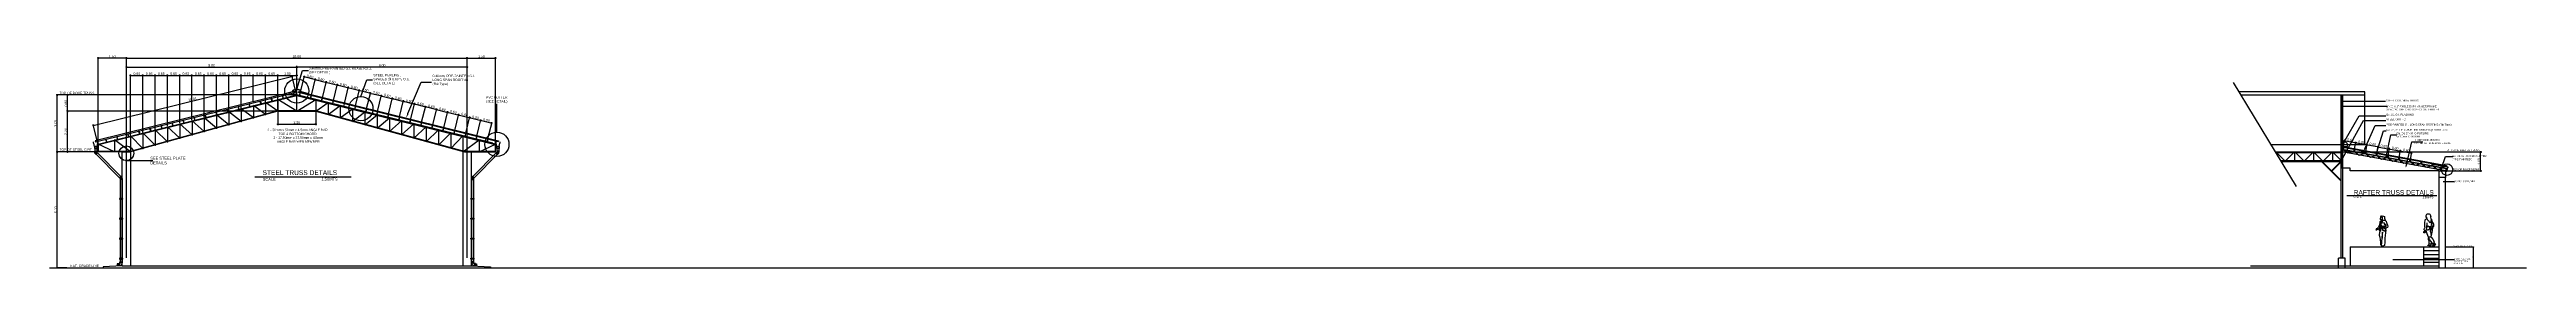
# Model space of a CAD drawing. Header units: inches. Extents: x -1369 to 1198, y -366 to 1398.
# Drawn here: x 14.5 to 145.3, y 107.4 to 118.6 of the extents above; entities that cross this region are included whole.
import ezdxf
from ezdxf import colors
from ezdxf.entities.mleader import LeaderData, LeaderLine
from ezdxf.math import Vec2, Vec3

# ---------------------------------------------------------------- set-up
doc = ezdxf.new("R2010")
doc.units = ezdxf.units.IN
doc.header["$MEASUREMENT"] = 0
for name, pattern in [('CENTER2', [1.125, 0.75, -0.125, 0.125, -0.125]), ('HIDDEN', [0.375, 0.25, -0.125]), ('HIDDEN2', [0.1875, 0.125, -0.0625])]:
    doc.linetypes.add(name, pattern=pattern)
for name, color, linetype in [('DARK', 1, 'Continuous'), ('dim', 8, 'Continuous'), ('FIGURE', 8, 'Continuous')]:
    doc.layers.add(name, color=color, linetype=linetype)
doc.styles.add('ATTR', font='romans.shx', dxfattribs={"width": 0.8, "height": 1.735066})
doc.styles.get("Standard").update_dxf_attribs({"font": 'arial.ttf'})
doc.dimstyles.new('20', dxfattribs={"dimtxt": 0.05, "dimasz": 0.02, "dimexe": 0.013, "dimexo": 0.0125, "dimgap": 0.0125, "dimtad": 1, "dimzin": 0, "dimdsep": 46, "dimtxsty": 'Standard', "dimblk": 'DOTBLANK', "dimcen": 0.09, "dimclrd": 256, "dimclre": 256, "dimadec": 0, "dimazin": 0, "dimtfac": 1, "dimtix": 1, "dimtofl": 0, "dimtmove": 0, "dimatfit": 3, "dimfxl": 1, "dimtolj": 1, "dimtzin": 0, "dimlwd": -1, "dimlwe": -1, "dimarcsym": 0})
doc.dimstyles.new('50', dxfattribs={"dimtxt": 0.13, "dimasz": 0.05, "dimexe": 0.055, "dimexo": 0.025, "dimgap": 0.025, "dimtad": 1, "dimzin": 0, "dimdsep": 46, "dimtxsty": 'Standard', "dimblk": 'DOTBLANK', "dimcen": 0.09, "dimclrd": 256, "dimclre": 256, "dimadec": 0, "dimazin": 0, "dimtfac": 1, "dimtix": 1, "dimtofl": 0, "dimtmove": 0, "dimatfit": 3, "dimfxl": 1, "dimtolj": 1, "dimtzin": 0, "dimarcsym": 0})

# ---------------------------------------------------------------- blocks, each defined once
blk = doc.blocks.new('_DotBlank')
at = {"color": 0, "linetype": 'ByBlock', "lineweight": -2}
blk.add_line((-0.5, 0), (-1, 0), dxfattribs=at)
blk.add_circle((0, 0), 0.5, dxfattribs=at)
blk = doc.blocks.new('*D150')
at = {"layer": 'Defpoints', "color": 0, "transparency": 16777216}
for p in [(14.94, 116.48), (27.59, 116.48), (17.09, 113.48)]:
    blk.add_point(p, dxfattribs=at)
at = {"layer": 'dim', "lineweight": -2, "transparency": 16777216}
for p, q in [((27.56, 116.48), (14.89, 116.48)), ((14.94, 113.53), (14.94, 116.43)), ((17.06, 113.48), (14.89, 113.48))]:
    blk.add_line(p, q, dxfattribs=at)
at = {"layer": 'dim', "lineweight": -2, "transparency": 16777216, "xscale": 0.05, "yscale": 0.05, "zscale": 0.05}
for p, rotation in [((14.94, 116.48), 90), ((14.94, 113.48), 270)]:
    blk.add_blockref('_DotBlank', p, dxfattribs=dict(at, rotation=rotation))
at = {"layer": 'dim', "color": 0, "transparency": 16777216, "insert": (14.85, 114.98), "char_height": 0.13, "attachment_point": 5, "rotation": 90}
blk.add_mtext('\\A1;3.00', dxfattribs=at)
blk = doc.blocks.new('*D155')
at = {"layer": 'Defpoints', "color": 0, "transparency": 16777216}
for p in [(27.59, 117.95), (27.59, 116.48), (18.59, 107.88)]:
    blk.add_point(p, dxfattribs=at)
at = {"layer": 'dim', "lineweight": -2, "transparency": 16777216}
for p, q in [((18.59, 107.91), (18.59, 118.01)), ((18.64, 117.95), (27.54, 117.95)), ((27.59, 116.51), (27.59, 118.01))]:
    blk.add_line(p, q, dxfattribs=at)
at = {"layer": 'dim', "lineweight": -2, "transparency": 16777216, "xscale": 0.05, "yscale": 0.05, "zscale": 0.05, "rotation": 180}
blk.add_blockref('_DotBlank', (18.59, 117.95), dxfattribs=at)
at = {"layer": 'dim', "lineweight": -2, "transparency": 16777216, "xscale": 0.05, "yscale": 0.05, "zscale": 0.05}
blk.add_blockref('_DotBlank', (27.59, 117.95), dxfattribs=at)
at = {"layer": 'dim', "color": 0, "transparency": 16777216, "insert": (23.09, 118.04), "char_height": 0.13, "attachment_point": 5}
blk.add_mtext('\\A1;9.00', dxfattribs=at)
blk = doc.blocks.new('*D151')
at = {"layer": 'Defpoints', "color": 0, "transparency": 16777216}
for p in [(17.09, 118.42), (17.09, 113.9), (18.59, 107.88)]:
    blk.add_point(p, dxfattribs=at)
at = {"layer": 'dim', "lineweight": -2, "transparency": 16777216}
for p, q in [((17.09, 113.92), (17.09, 118.47)), ((18.54, 118.42), (17.14, 118.42)), ((18.59, 107.91), (18.59, 118.47))]:
    blk.add_line(p, q, dxfattribs=at)
at = {"layer": 'dim', "lineweight": -2, "transparency": 16777216, "xscale": 0.05, "yscale": 0.05, "zscale": 0.05, "rotation": 180}
blk.add_blockref('_DotBlank', (17.09, 118.42), dxfattribs=at)
at = {"layer": 'dim', "lineweight": -2, "transparency": 16777216, "xscale": 0.05, "yscale": 0.05, "zscale": 0.05}
blk.add_blockref('_DotBlank', (18.59, 118.42), dxfattribs=at)
at = {"layer": 'dim', "color": 0, "transparency": 16777216, "insert": (17.84, 118.51), "char_height": 0.13, "attachment_point": 5}
blk.add_mtext('\\A1;1.50', dxfattribs=at)
blk = doc.blocks.new('*D152')
at = {"layer": 'Defpoints', "color": 0, "transparency": 16777216}
for p in [(38.09, 118.42), (38.09, 113.9), (36.59, 107.88)]:
    blk.add_point(p, dxfattribs=at)
at = {"layer": 'dim', "lineweight": -2, "transparency": 16777216}
for p, q in [((36.59, 107.91), (36.59, 118.47)), ((36.64, 118.42), (38.04, 118.42)), ((38.09, 113.92), (38.09, 118.47))]:
    blk.add_line(p, q, dxfattribs=at)
at = {"layer": 'dim', "lineweight": -2, "transparency": 16777216, "xscale": 0.05, "yscale": 0.05, "zscale": 0.05, "rotation": 180}
blk.add_blockref('_DotBlank', (36.59, 118.42), dxfattribs=at)
at = {"layer": 'dim', "lineweight": -2, "transparency": 16777216, "xscale": 0.05, "yscale": 0.05, "zscale": 0.05}
blk.add_blockref('_DotBlank', (38.09, 118.42), dxfattribs=at)
at = {"layer": 'dim', "color": 0, "transparency": 16777216, "insert": (37.34, 118.51), "char_height": 0.13, "attachment_point": 5}
blk.add_mtext('\\A1;1.50', dxfattribs=at)
blk = doc.blocks.new('*D153')
at = {"layer": 'Defpoints', "color": 0, "transparency": 16777216}
for p in [(27.59, 117.95), (27.59, 116.48), (36.59, 107.88)]:
    blk.add_point(p, dxfattribs=at)
at = {"layer": 'dim', "lineweight": -2, "transparency": 16777216}
for p, q in [((27.59, 116.51), (27.59, 118.01)), ((36.54, 117.95), (27.64, 117.95)), ((36.59, 107.91), (36.59, 118.01))]:
    blk.add_line(p, q, dxfattribs=at)
at = {"layer": 'dim', "lineweight": -2, "transparency": 16777216, "xscale": 0.05, "yscale": 0.05, "zscale": 0.05, "rotation": 180}
blk.add_blockref('_DotBlank', (27.59, 117.95), dxfattribs=at)
at = {"layer": 'dim', "lineweight": -2, "transparency": 16777216, "xscale": 0.05, "yscale": 0.05, "zscale": 0.05}
blk.add_blockref('_DotBlank', (36.59, 117.95), dxfattribs=at)
at = {"layer": 'dim', "color": 0, "transparency": 16777216, "insert": (32.09, 118.04), "char_height": 0.13, "attachment_point": 5}
blk.add_mtext('\\A1;9.00', dxfattribs=at)
blk = doc.blocks.new('SP')
at = {"color": 8, "true_color": 0x808080}
for p, q in [((-0.00625, 0.15), (-0.00625, 0.146875)), ((0.00625, 0.15), (-0.00625, 0.15)), ((-0.00625, 0.146875), (0.003125, 0.146875)), ((0.003125, 0.003125), (-0.00625, 0.003125)), ((-0.00625, 0.003125), (-0.00625, 0)), ((-0.00625, 0), (0.00625, 0)), ((0.003125, 0.146875), (0.003125, 0.1375)), ((0.003125, 0.1375), (0.00625, 0.1375)), ((0.003125, 0.0125), (0.003125, 0.003125)), ((0.003125, 0.0125), (0.00625, 0.0125)), ((0.00625, 0.1375), (0.00625, 0.15)), ((0.00625, 0), (0.00625, 0.0125))]:
    blk.add_line(p, q, dxfattribs=at)
blk.add_lwpolyline([(0.003125, 0.146875), (0.003125, 0.003125), (0, 0.003125), (0, 0.146875), (0.003125, 0.146875)], dxfattribs=at)
blk = doc.blocks.new('*D154')
at = {"layer": 'Defpoints', "color": 0, "transparency": 16777216}
for p in [(18.59, 117.88), (36.59, 118.42), (36.59, 117.88)]:
    blk.add_point(p, dxfattribs=at)
at = {"layer": 'dim', "lineweight": -2, "transparency": 16777216}
for p, q in [((18.59, 117.9), (18.59, 118.47)), ((18.64, 118.42), (36.54, 118.42)), ((36.59, 117.9), (36.59, 118.47))]:
    blk.add_line(p, q, dxfattribs=at)
at = {"layer": 'dim', "lineweight": -2, "transparency": 16777216, "xscale": 0.05, "yscale": 0.05, "zscale": 0.05, "rotation": 180}
blk.add_blockref('_DotBlank', (18.59, 118.42), dxfattribs=at)
at = {"layer": 'dim', "lineweight": -2, "transparency": 16777216, "xscale": 0.05, "yscale": 0.05, "zscale": 0.05}
blk.add_blockref('_DotBlank', (36.59, 118.42), dxfattribs=at)
at = {"layer": 'dim', "color": 0, "transparency": 16777216, "insert": (27.59, 118.51), "char_height": 0.13, "attachment_point": 5}
blk.add_mtext('\\A1;18.00', dxfattribs=at)
blk = doc.blocks.new('*D156')
at = {"layer": 'Defpoints', "color": 0, "transparency": 16777216}
for p in [(27.35, 117.46), (27.59, 116.48), (17.09, 113.9)]:
    blk.add_point(p, dxfattribs=at)
at = {"layer": 'dim', "lineweight": -2, "transparency": 16777216}
for p, q in [((16.9, 114.89), (27.3, 117.45)), ((27.58, 116.51), (27.33, 117.52)), ((17.08, 113.92), (16.83, 114.93))]:
    blk.add_line(p, q, dxfattribs=at)
at = {"layer": 'dim', "lineweight": -2, "transparency": 16777216, "xscale": 0.05, "yscale": 0.05, "zscale": 0.05}
for p, rotation in [((27.35, 117.46), 13.84069596087639), ((16.85, 114.88), 193.8406959608764)]:
    blk.add_blockref('_DotBlank', p, dxfattribs=dict(at, rotation=rotation))
at = {"layer": 'dim', "color": 0, "transparency": 16777216, "insert": (22.08, 116.26), "char_height": 0.13, "attachment_point": 5, "rotation": 13.8407}
blk.add_mtext('\\A1;10.81', dxfattribs=at)
blk = doc.blocks.new('*D157')
at = {"layer": 'Defpoints', "color": 0, "transparency": 16777216}
for p in [(14.94, 113.48), (14.94, 113.48), (15.48, 107.38)]:
    blk.add_point(p, dxfattribs=at)
at = {"layer": 'dim', "lineweight": -2, "transparency": 16777216}
for p, q in [((14.92, 113.48), (14.89, 113.48)), ((14.94, 107.43), (14.94, 113.43)), ((15.45, 107.38), (14.89, 107.38))]:
    blk.add_line(p, q, dxfattribs=at)
at = {"layer": 'dim', "lineweight": -2, "transparency": 16777216, "xscale": 0.05, "yscale": 0.05, "zscale": 0.05}
for p, rotation in [((14.94, 113.48), 90), ((14.94, 107.38), 270)]:
    blk.add_blockref('_DotBlank', p, dxfattribs=dict(at, rotation=rotation))
at = {"layer": 'dim', "color": 0, "transparency": 16777216, "insert": (14.85, 110.43), "char_height": 0.13, "attachment_point": 5, "rotation": 90}
blk.add_mtext('\\A1;6.10', dxfattribs=at)
blk = doc.blocks.new('*D158')
at = {"layer": 'Defpoints', "color": 0, "transparency": 16777216}
for p in [(15.48, 115.63), (26.59, 115.63), (17.09, 113.48)]:
    blk.add_point(p, dxfattribs=at)
at = {"layer": 'dim', "lineweight": -2, "transparency": 16777216}
for p, q in [((26.56, 115.63), (15.42, 115.63)), ((15.48, 113.53), (15.48, 115.58)), ((17.06, 113.48), (15.42, 113.48))]:
    blk.add_line(p, q, dxfattribs=at)
at = {"layer": 'dim', "lineweight": -2, "transparency": 16777216, "xscale": 0.05, "yscale": 0.05, "zscale": 0.05}
for p, rotation in [((15.48, 115.63), 90), ((15.48, 113.48), 270)]:
    blk.add_blockref('_DotBlank', p, dxfattribs=dict(at, rotation=rotation))
at = {"layer": 'dim', "color": 0, "transparency": 16777216, "insert": (15.39, 114.55), "char_height": 0.13, "attachment_point": 5, "rotation": 90}
blk.add_mtext('\\A1;2.20', dxfattribs=at)
blk = doc.blocks.new('*D159')
at = {"layer": 'Defpoints', "color": 0, "transparency": 16777216}
for p in [(15.48, 116.48), (26.59, 116.48), (26.59, 115.63)]:
    blk.add_point(p, dxfattribs=at)
at = {"layer": 'dim', "lineweight": -2, "transparency": 16777216}
for p, q in [((26.56, 116.48), (15.42, 116.48)), ((15.48, 115.68), (15.48, 116.43)), ((26.56, 115.63), (15.42, 115.63))]:
    blk.add_line(p, q, dxfattribs=at)
at = {"layer": 'dim', "lineweight": -2, "transparency": 16777216, "xscale": 0.05, "yscale": 0.05, "zscale": 0.05}
for p, rotation in [((15.48, 116.48), 90), ((15.48, 115.63), 270)]:
    blk.add_blockref('_DotBlank', p, dxfattribs=dict(at, rotation=rotation))
at = {"layer": 'dim', "color": 0, "transparency": 16777216, "insert": (15.39, 116.05), "char_height": 0.13, "attachment_point": 5, "rotation": 90}
blk.add_mtext('\\A1;0.80', dxfattribs=at)
blk = doc.blocks.new('*D160')
at = {"layer": 'Defpoints', "color": 0, "transparency": 16777216}
for p in [(27.77, 116.59), (28.35, 116.45), (28.56, 117.29)]:
    blk.add_point(p, dxfattribs=at)
at = {"layer": 'dim', "lineweight": -2, "transparency": 16777216}
for p, q in [((27.78, 116.62), (27.99, 117.49)), ((28.03, 117.43), (28.51, 117.31)), ((28.36, 116.47), (28.57, 117.35))]:
    blk.add_line(p, q, dxfattribs=at)
at = {"layer": 'dim', "lineweight": -2, "transparency": 16777216, "xscale": 0.05, "yscale": 0.05, "zscale": 0.05}
for p, rotation in [((27.98, 117.44), 166.1593045084346), ((28.56, 117.29), 346.1593045084346)]:
    blk.add_blockref('_DotBlank', p, dxfattribs=dict(at, rotation=rotation))
at = {"layer": 'dim', "color": 0, "transparency": 16777216, "insert": (28.29, 117.45), "char_height": 0.13, "attachment_point": 5, "rotation": 346.1593}
blk.add_mtext('\\A1;0.60', dxfattribs=at)
blk = doc.blocks.new('*D161')
at = {"layer": 'Defpoints', "color": 0, "transparency": 16777216}
for p in [(28.35, 116.45), (29.14, 117.15), (28.94, 116.31)]:
    blk.add_point(p, dxfattribs=at)
at = {"layer": 'dim', "lineweight": -2, "transparency": 16777216}
for p, q in [((28.36, 116.47), (28.57, 117.35)), ((28.61, 117.28), (29.09, 117.16)), ((28.94, 116.33), (29.16, 117.2))]:
    blk.add_line(p, q, dxfattribs=at)
at = {"layer": 'dim', "lineweight": -2, "transparency": 16777216, "xscale": 0.05, "yscale": 0.05, "zscale": 0.05}
for p, rotation in [((28.56, 117.29), 166.1593045084346), ((29.14, 117.15), 346.1593045084346)]:
    blk.add_blockref('_DotBlank', p, dxfattribs=dict(at, rotation=rotation))
at = {"layer": 'dim', "color": 0, "transparency": 16777216, "insert": (28.87, 117.31), "char_height": 0.13, "attachment_point": 5, "rotation": 346.1593}
blk.add_mtext('\\A1;0.60', dxfattribs=at)
blk = doc.blocks.new('*D162')
at = {"layer": 'Defpoints', "color": 0, "transparency": 16777216}
for p in [(29.73, 117.01), (28.94, 116.31), (29.52, 116.16)]:
    blk.add_point(p, dxfattribs=at)
at = {"layer": 'dim', "lineweight": -2, "transparency": 16777216}
for p, q in [((28.94, 116.33), (29.16, 117.2)), ((29.19, 117.14), (29.68, 117.02)), ((29.52, 116.19), (29.74, 117.06))]:
    blk.add_line(p, q, dxfattribs=at)
at = {"layer": 'dim', "lineweight": -2, "transparency": 16777216, "xscale": 0.05, "yscale": 0.05, "zscale": 0.05}
for p, rotation in [((29.14, 117.15), 166.1593045084346), ((29.73, 117.01), 346.1593045084346)]:
    blk.add_blockref('_DotBlank', p, dxfattribs=dict(at, rotation=rotation))
at = {"layer": 'dim', "color": 0, "transparency": 16777216, "insert": (29.46, 117.17), "char_height": 0.13, "attachment_point": 5, "rotation": 346.1593}
blk.add_mtext('\\A1;0.60', dxfattribs=at)
blk = doc.blocks.new('*D163')
at = {"layer": 'Defpoints', "color": 0, "transparency": 16777216}
for p in [(30.31, 116.86), (29.52, 116.16), (30.1, 116.02)]:
    blk.add_point(p, dxfattribs=at)
at = {"layer": 'dim', "lineweight": -2, "transparency": 16777216}
for p, q in [((29.52, 116.19), (29.74, 117.06)), ((29.77, 117), (30.26, 116.88)), ((30.11, 116.04), (30.32, 116.92))]:
    blk.add_line(p, q, dxfattribs=at)
at = {"layer": 'dim', "lineweight": -2, "transparency": 16777216, "xscale": 0.05, "yscale": 0.05, "zscale": 0.05}
for p, rotation in [((29.73, 117.01), 166.1593045084346), ((30.31, 116.86), 346.1593045084346)]:
    blk.add_blockref('_DotBlank', p, dxfattribs=dict(at, rotation=rotation))
at = {"layer": 'dim', "color": 0, "transparency": 16777216, "insert": (30.04, 117.02), "char_height": 0.13, "attachment_point": 5, "rotation": 346.1593}
blk.add_mtext('\\A1;0.60', dxfattribs=at)
blk = doc.blocks.new('*D164')
at = {"layer": 'Defpoints', "color": 0, "transparency": 16777216}
for p in [(30.89, 116.72), (30.1, 116.02), (30.68, 115.88)]:
    blk.add_point(p, dxfattribs=at)
at = {"layer": 'dim', "lineweight": -2, "transparency": 16777216}
for p, q in [((30.11, 116.04), (30.32, 116.92)), ((30.36, 116.85), (30.84, 116.73)), ((30.69, 115.9), (30.9, 116.77))]:
    blk.add_line(p, q, dxfattribs=at)
at = {"layer": 'dim', "lineweight": -2, "transparency": 16777216, "xscale": 0.05, "yscale": 0.05, "zscale": 0.05}
for p, rotation in [((30.31, 116.86), 166.1593045084346), ((30.89, 116.72), 346.1593045084346)]:
    blk.add_blockref('_DotBlank', p, dxfattribs=dict(at, rotation=rotation))
at = {"layer": 'dim', "color": 0, "transparency": 16777216, "insert": (30.62, 116.88), "char_height": 0.13, "attachment_point": 5, "rotation": 346.1593}
blk.add_mtext('\\A1;0.60', dxfattribs=at)
blk = doc.blocks.new('*D165')
at = {"layer": 'Defpoints', "color": 0, "transparency": 16777216}
for p in [(31.47, 116.58), (30.68, 115.88), (31.27, 115.73)]:
    blk.add_point(p, dxfattribs=at)
at = {"layer": 'dim', "lineweight": -2, "transparency": 16777216}
for p, q in [((30.69, 115.9), (30.9, 116.77)), ((30.94, 116.71), (31.43, 116.59)), ((31.27, 115.76), (31.49, 116.63))]:
    blk.add_line(p, q, dxfattribs=at)
at = {"layer": 'dim', "lineweight": -2, "transparency": 16777216, "xscale": 0.05, "yscale": 0.05, "zscale": 0.05}
for p, rotation in [((30.89, 116.72), 166.1593045084346), ((31.47, 116.58), 346.1593045084346)]:
    blk.add_blockref('_DotBlank', p, dxfattribs=dict(at, rotation=rotation))
at = {"layer": 'dim', "color": 0, "transparency": 16777216, "insert": (31.2, 116.74), "char_height": 0.13, "attachment_point": 5, "rotation": 346.1593}
blk.add_mtext('\\A1;0.60', dxfattribs=at)
blk = doc.blocks.new('*D166')
at = {"layer": 'Defpoints', "color": 0, "transparency": 16777216}
for p in [(32.06, 116.43), (31.27, 115.73), (31.85, 115.59)]:
    blk.add_point(p, dxfattribs=at)
at = {"layer": 'dim', "lineweight": -2, "transparency": 16777216}
for p, q in [((31.27, 115.76), (31.49, 116.63)), ((31.52, 116.56), (32.01, 116.45)), ((31.85, 115.61), (32.07, 116.49))]:
    blk.add_line(p, q, dxfattribs=at)
at = {"layer": 'dim', "lineweight": -2, "transparency": 16777216, "xscale": 0.05, "yscale": 0.05, "zscale": 0.05}
for p, rotation in [((31.47, 116.58), 166.1593045084346), ((32.06, 116.43), 346.1593045084346)]:
    blk.add_blockref('_DotBlank', p, dxfattribs=dict(at, rotation=rotation))
at = {"layer": 'dim', "color": 0, "transparency": 16777216, "insert": (31.79, 116.59), "char_height": 0.13, "attachment_point": 5, "rotation": 346.1593}
blk.add_mtext('\\A1;0.60', dxfattribs=at)
blk = doc.blocks.new('*D167')
at = {"layer": 'Defpoints', "color": 0, "transparency": 16777216}
for p in [(31.85, 115.59), (32.43, 115.45), (32.64, 116.29)]:
    blk.add_point(p, dxfattribs=at)
at = {"layer": 'dim', "lineweight": -2, "transparency": 16777216}
for p, q in [((31.85, 115.61), (32.07, 116.49)), ((32.1, 116.42), (32.59, 116.3)), ((32.44, 115.47), (32.65, 116.34))]:
    blk.add_line(p, q, dxfattribs=at)
at = {"layer": 'dim', "lineweight": -2, "transparency": 16777216, "xscale": 0.05, "yscale": 0.05, "zscale": 0.05}
for p, rotation in [((32.06, 116.43), 166.1593045084346), ((32.64, 116.29), 346.1593045084346)]:
    blk.add_blockref('_DotBlank', p, dxfattribs=dict(at, rotation=rotation))
at = {"layer": 'dim', "color": 0, "transparency": 16777216, "insert": (32.37, 116.45), "char_height": 0.13, "attachment_point": 5, "rotation": 346.1593}
blk.add_mtext('\\A1;0.60', dxfattribs=at)
blk = doc.blocks.new('*D168')
at = {"layer": 'Defpoints', "color": 0, "transparency": 16777216}
for p in [(32.43, 115.45), (33.01, 115.3), (33.22, 116.15)]:
    blk.add_point(p, dxfattribs=at)
at = {"layer": 'dim', "lineweight": -2, "transparency": 16777216}
for p, q in [((32.44, 115.47), (32.65, 116.34)), ((32.69, 116.28), (33.17, 116.16)), ((33.02, 115.33), (33.23, 116.2))]:
    blk.add_line(p, q, dxfattribs=at)
at = {"layer": 'dim', "lineweight": -2, "transparency": 16777216, "xscale": 0.05, "yscale": 0.05, "zscale": 0.05}
for p, rotation in [((32.64, 116.29), 166.1593045084346), ((33.22, 116.15), 346.1593045084346)]:
    blk.add_blockref('_DotBlank', p, dxfattribs=dict(at, rotation=rotation))
at = {"layer": 'dim', "color": 0, "transparency": 16777216, "insert": (32.95, 116.31), "char_height": 0.13, "attachment_point": 5, "rotation": 346.1593}
blk.add_mtext('\\A1;0.60', dxfattribs=at)
blk = doc.blocks.new('*D169')
at = {"layer": 'Defpoints', "color": 0, "transparency": 16777216}
for p in [(33.01, 115.3), (33.6, 115.16), (33.8, 116)]:
    blk.add_point(p, dxfattribs=at)
at = {"layer": 'dim', "lineweight": -2, "transparency": 16777216}
for p, q in [((33.02, 115.33), (33.23, 116.2)), ((33.27, 116.13), (33.76, 116.01)), ((33.6, 115.18), (33.82, 116.06))]:
    blk.add_line(p, q, dxfattribs=at)
at = {"layer": 'dim', "lineweight": -2, "transparency": 16777216, "xscale": 0.05, "yscale": 0.05, "zscale": 0.05}
for p, rotation in [((33.22, 116.15), 166.1593045084346), ((33.8, 116), 346.1593045084346)]:
    blk.add_blockref('_DotBlank', p, dxfattribs=dict(at, rotation=rotation))
at = {"layer": 'dim', "color": 0, "transparency": 16777216, "insert": (33.53, 116.16), "char_height": 0.13, "attachment_point": 5, "rotation": 346.1593}
blk.add_mtext('\\A1;0.60', dxfattribs=at)
blk = doc.blocks.new('*D170')
at = {"layer": 'Defpoints', "color": 0, "transparency": 16777216}
for p in [(33.6, 115.16), (34.39, 115.86), (34.18, 115.02)]:
    blk.add_point(p, dxfattribs=at)
at = {"layer": 'dim', "lineweight": -2, "transparency": 16777216}
for p, q in [((33.6, 115.18), (33.82, 116.06)), ((33.85, 115.99), (34.34, 115.87)), ((34.18, 115.04), (34.4, 115.91))]:
    blk.add_line(p, q, dxfattribs=at)
at = {"layer": 'dim', "lineweight": -2, "transparency": 16777216, "xscale": 0.05, "yscale": 0.05, "zscale": 0.05}
for p, rotation in [((33.8, 116), 166.1593045084346), ((34.39, 115.86), 346.1593045084346)]:
    blk.add_blockref('_DotBlank', p, dxfattribs=dict(at, rotation=rotation))
at = {"layer": 'dim', "color": 0, "transparency": 16777216, "insert": (34.12, 116.02), "char_height": 0.13, "attachment_point": 5, "rotation": 346.1593}
blk.add_mtext('\\A1;0.60', dxfattribs=at)
blk = doc.blocks.new('*D171')
at = {"layer": 'Defpoints', "color": 0, "transparency": 16777216}
for p in [(34.97, 115.72), (34.18, 115.02), (34.76, 114.87)]:
    blk.add_point(p, dxfattribs=at)
at = {"layer": 'dim', "lineweight": -2, "transparency": 16777216}
for p, q in [((34.18, 115.04), (34.4, 115.91)), ((34.44, 115.85), (34.92, 115.73)), ((34.77, 114.9), (34.98, 115.77))]:
    blk.add_line(p, q, dxfattribs=at)
at = {"layer": 'dim', "lineweight": -2, "transparency": 16777216, "xscale": 0.05, "yscale": 0.05, "zscale": 0.05}
for p, rotation in [((34.39, 115.86), 166.1593045084346), ((34.97, 115.72), 346.1593045084346)]:
    blk.add_blockref('_DotBlank', p, dxfattribs=dict(at, rotation=rotation))
at = {"layer": 'dim', "color": 0, "transparency": 16777216, "insert": (34.7, 115.88), "char_height": 0.13, "attachment_point": 5, "rotation": 346.1593}
blk.add_mtext('\\A1;0.60', dxfattribs=at)
blk = doc.blocks.new('*D172')
at = {"layer": 'Defpoints', "color": 0, "transparency": 16777216}
for p in [(35.55, 115.57), (34.76, 114.87), (35.34, 114.73)]:
    blk.add_point(p, dxfattribs=at)
at = {"layer": 'dim', "lineweight": -2, "transparency": 16777216}
for p, q in [((34.77, 114.9), (34.98, 115.77)), ((35.02, 115.7), (35.5, 115.58)), ((35.35, 114.75), (35.56, 115.63))]:
    blk.add_line(p, q, dxfattribs=at)
at = {"layer": 'dim', "lineweight": -2, "transparency": 16777216, "xscale": 0.05, "yscale": 0.05, "zscale": 0.05}
for p, rotation in [((34.97, 115.72), 166.1593045084346), ((35.55, 115.57), 346.1593045084346)]:
    blk.add_blockref('_DotBlank', p, dxfattribs=dict(at, rotation=rotation))
at = {"layer": 'dim', "color": 0, "transparency": 16777216, "insert": (35.28, 115.73), "char_height": 0.13, "attachment_point": 5, "rotation": 346.1593}
blk.add_mtext('\\A1;0.60', dxfattribs=at)
blk = doc.blocks.new('*D173')
at = {"layer": 'Defpoints', "color": 0, "transparency": 16777216}
for p in [(36.13, 115.43), (35.34, 114.73), (35.93, 114.58)]:
    blk.add_point(p, dxfattribs=at)
at = {"layer": 'dim', "lineweight": -2, "transparency": 16777216}
for p, q in [((35.35, 114.75), (35.56, 115.63)), ((35.6, 115.56), (36.09, 115.44)), ((35.93, 114.61), (36.15, 115.48))]:
    blk.add_line(p, q, dxfattribs=at)
at = {"layer": 'dim', "lineweight": -2, "transparency": 16777216, "xscale": 0.05, "yscale": 0.05, "zscale": 0.05}
for p, rotation in [((35.55, 115.57), 166.1593045084346), ((36.13, 115.43), 346.1593045084346)]:
    blk.add_blockref('_DotBlank', p, dxfattribs=dict(at, rotation=rotation))
at = {"layer": 'dim', "color": 0, "transparency": 16777216, "insert": (35.86, 115.59), "char_height": 0.13, "attachment_point": 5, "rotation": 346.1593}
blk.add_mtext('\\A1;0.60', dxfattribs=at)
blk = doc.blocks.new('*D174')
at = {"layer": 'Defpoints', "color": 0, "transparency": 16777216}
for p in [(36.72, 115.29), (35.93, 114.58), (36.51, 114.44)]:
    blk.add_point(p, dxfattribs=at)
at = {"layer": 'dim', "lineweight": -2, "transparency": 16777216}
for p, q in [((35.93, 114.61), (36.15, 115.48)), ((36.18, 115.42), (36.67, 115.3)), ((36.52, 114.47), (36.73, 115.34))]:
    blk.add_line(p, q, dxfattribs=at)
at = {"layer": 'dim', "lineweight": -2, "transparency": 16777216, "xscale": 0.05, "yscale": 0.05, "zscale": 0.05}
for p, rotation in [((36.13, 115.43), 166.1593045084346), ((36.72, 115.29), 346.1593045084346)]:
    blk.add_blockref('_DotBlank', p, dxfattribs=dict(at, rotation=rotation))
at = {"layer": 'dim', "color": 0, "transparency": 16777216, "insert": (36.45, 115.45), "char_height": 0.13, "attachment_point": 5, "rotation": 346.1593}
blk.add_mtext('\\A1;0.60', dxfattribs=at)
blk = doc.blocks.new('*D175')
at = {"layer": 'Defpoints', "color": 0, "transparency": 16777216}
for p in [(37.3, 115.14), (36.51, 114.44), (37.09, 114.3)]:
    blk.add_point(p, dxfattribs=at)
at = {"layer": 'dim', "lineweight": -2, "transparency": 16777216}
for p, q in [((36.52, 114.47), (36.73, 115.34)), ((36.77, 115.27), (37.25, 115.15)), ((37.1, 114.32), (37.31, 115.19))]:
    blk.add_line(p, q, dxfattribs=at)
at = {"layer": 'dim', "lineweight": -2, "transparency": 16777216, "xscale": 0.05, "yscale": 0.05, "zscale": 0.05}
for p, rotation in [((36.72, 115.29), 166.1593045084346), ((37.3, 115.14), 346.1593045084346)]:
    blk.add_blockref('_DotBlank', p, dxfattribs=dict(at, rotation=rotation))
at = {"layer": 'dim', "color": 0, "transparency": 16777216, "insert": (37.03, 115.3), "char_height": 0.13, "attachment_point": 5, "rotation": 346.1593}
blk.add_mtext('\\A1;0.60', dxfattribs=at)
blk = doc.blocks.new('*D176')
at = {"layer": 'Defpoints', "color": 0, "transparency": 16777216}
for p in [(37.09, 114.3), (37.67, 114.15), (37.88, 115)]:
    blk.add_point(p, dxfattribs=at)
at = {"layer": 'dim', "lineweight": -2, "transparency": 16777216}
for p, q in [((37.1, 114.32), (37.31, 115.19)), ((37.35, 115.13), (37.83, 115.01)), ((37.68, 114.18), (37.9, 115.05))]:
    blk.add_line(p, q, dxfattribs=at)
at = {"layer": 'dim', "lineweight": -2, "transparency": 16777216, "xscale": 0.05, "yscale": 0.05, "zscale": 0.05}
for p, rotation in [((37.3, 115.14), 166.1593045084346), ((37.88, 115), 346.1593045084346)]:
    blk.add_blockref('_DotBlank', p, dxfattribs=dict(at, rotation=rotation))
at = {"layer": 'dim', "color": 0, "transparency": 16777216, "insert": (37.61, 115.16), "char_height": 0.13, "attachment_point": 5, "rotation": 346.1593}
blk.add_mtext('\\A1;0.60', dxfattribs=at)
blk = doc.blocks.new('*D188')
at = {"layer": 'Defpoints', "color": 0, "transparency": 16777216}
for p in [(26.59, 117.51), (26.59, 116.64), (25.94, 116.08)]:
    blk.add_point(p, dxfattribs=at)
at = {"layer": 'dim', "lineweight": -2, "transparency": 16777216}
for p, q in [((25.94, 116.1), (25.94, 117.56)), ((25.99, 117.51), (26.54, 117.51)), ((26.59, 116.67), (26.59, 117.56))]:
    blk.add_line(p, q, dxfattribs=at)
at = {"layer": 'dim', "lineweight": -2, "transparency": 16777216, "xscale": 0.05, "yscale": 0.05, "zscale": 0.05, "rotation": 180}
blk.add_blockref('_DotBlank', (25.94, 117.51), dxfattribs=at)
at = {"layer": 'dim', "lineweight": -2, "transparency": 16777216, "xscale": 0.05, "yscale": 0.05, "zscale": 0.05}
blk.add_blockref('_DotBlank', (26.59, 117.51), dxfattribs=at)
at = {"layer": 'dim', "color": 0, "transparency": 16777216, "insert": (26.26, 117.6), "char_height": 0.13, "attachment_point": 5}
blk.add_mtext('\\A1;0.65', dxfattribs=at)
blk = doc.blocks.new('*D189')
at = {"layer": 'Defpoints', "color": 0, "transparency": 16777216}
for p in [(27.59, 117.51), (27.59, 116.64), (26.59, 116.24)]:
    blk.add_point(p, dxfattribs=at)
at = {"layer": 'dim', "lineweight": -2, "transparency": 16777216}
for p, q in [((26.59, 116.26), (26.59, 117.56)), ((26.64, 117.51), (27.54, 117.51)), ((27.59, 116.67), (27.59, 117.56))]:
    blk.add_line(p, q, dxfattribs=at)
at = {"layer": 'dim', "lineweight": -2, "transparency": 16777216, "xscale": 0.05, "yscale": 0.05, "zscale": 0.05, "rotation": 180}
blk.add_blockref('_DotBlank', (26.59, 117.51), dxfattribs=at)
at = {"layer": 'dim', "lineweight": -2, "transparency": 16777216, "xscale": 0.05, "yscale": 0.05, "zscale": 0.05}
blk.add_blockref('_DotBlank', (27.59, 117.51), dxfattribs=at)
at = {"layer": 'dim', "color": 0, "transparency": 16777216, "insert": (27.09, 117.6), "char_height": 0.13, "attachment_point": 5}
blk.add_mtext('\\A1;1.00', dxfattribs=at)
blk = doc.blocks.new('*D190')
at = {"layer": 'Defpoints', "color": 0, "transparency": 16777216}
for p in [(26.59, 115.63), (28.59, 115.63), (28.59, 114.94)]:
    blk.add_point(p, dxfattribs=at)
at = {"layer": 'dim', "lineweight": -2, "transparency": 16777216}
for p, q in [((26.59, 115.6), (26.59, 114.89)), ((28.59, 115.6), (28.59, 114.89)), ((26.64, 114.94), (28.54, 114.94))]:
    blk.add_line(p, q, dxfattribs=at)
at = {"layer": 'dim', "lineweight": -2, "transparency": 16777216, "xscale": 0.05, "yscale": 0.05, "zscale": 0.05, "rotation": 180}
blk.add_blockref('_DotBlank', (26.59, 114.94), dxfattribs=at)
at = {"layer": 'dim', "lineweight": -2, "transparency": 16777216, "xscale": 0.05, "yscale": 0.05, "zscale": 0.05}
blk.add_blockref('_DotBlank', (28.59, 114.94), dxfattribs=at)
at = {"layer": 'dim', "color": 0, "transparency": 16777216, "insert": (27.59, 115.03), "char_height": 0.13, "attachment_point": 5}
blk.add_mtext('\\A1;2.00', dxfattribs=at)
blk = doc.blocks.new('*D483')
at = {"layer": 'Defpoints', "color": 0, "transparency": 16777216}
for p in [(25.94, 117.51), (25.94, 116.64), (25.29, 116.08)]:
    blk.add_point(p, dxfattribs=at)
at = {"layer": 'dim', "lineweight": -2, "transparency": 16777216}
for p, q in [((25.29, 116.1), (25.29, 117.56)), ((25.34, 117.51), (25.89, 117.51)), ((25.94, 116.67), (25.94, 117.56))]:
    blk.add_line(p, q, dxfattribs=at)
at = {"layer": 'dim', "lineweight": -2, "transparency": 16777216, "xscale": 0.05, "yscale": 0.05, "zscale": 0.05, "rotation": 180}
blk.add_blockref('_DotBlank', (25.29, 117.51), dxfattribs=at)
at = {"layer": 'dim', "lineweight": -2, "transparency": 16777216, "xscale": 0.05, "yscale": 0.05, "zscale": 0.05}
blk.add_blockref('_DotBlank', (25.94, 117.51), dxfattribs=at)
at = {"layer": 'dim', "color": 0, "transparency": 16777216, "insert": (25.62, 117.6), "char_height": 0.13, "attachment_point": 5}
blk.add_mtext('\\A1;0.65', dxfattribs=at)
blk = doc.blocks.new('*D484')
at = {"layer": 'Defpoints', "color": 0, "transparency": 16777216}
for p in [(25.29, 117.51), (25.29, 116.64), (24.65, 115.76)]:
    blk.add_point(p, dxfattribs=at)
at = {"layer": 'dim', "lineweight": -2, "transparency": 16777216}
for p, q in [((24.65, 115.78), (24.65, 117.56)), ((24.7, 117.51), (25.24, 117.51)), ((25.29, 116.67), (25.29, 117.56))]:
    blk.add_line(p, q, dxfattribs=at)
at = {"layer": 'dim', "lineweight": -2, "transparency": 16777216, "xscale": 0.05, "yscale": 0.05, "zscale": 0.05, "rotation": 180}
blk.add_blockref('_DotBlank', (24.65, 117.51), dxfattribs=at)
at = {"layer": 'dim', "lineweight": -2, "transparency": 16777216, "xscale": 0.05, "yscale": 0.05, "zscale": 0.05}
blk.add_blockref('_DotBlank', (25.29, 117.51), dxfattribs=at)
at = {"layer": 'dim', "color": 0, "transparency": 16777216, "insert": (24.97, 117.6), "char_height": 0.13, "attachment_point": 5}
blk.add_mtext('\\A1;0.65', dxfattribs=at)
blk = doc.blocks.new('*D485')
at = {"layer": 'Defpoints', "color": 0, "transparency": 16777216}
for p in [(24.65, 117.51), (24.65, 116.64), (24, 115.6)]:
    blk.add_point(p, dxfattribs=at)
at = {"layer": 'dim', "lineweight": -2, "transparency": 16777216}
for p, q in [((24, 115.62), (24, 117.56)), ((24.05, 117.51), (24.6, 117.51)), ((24.65, 116.67), (24.65, 117.56))]:
    blk.add_line(p, q, dxfattribs=at)
at = {"layer": 'dim', "lineweight": -2, "transparency": 16777216, "xscale": 0.05, "yscale": 0.05, "zscale": 0.05, "rotation": 180}
blk.add_blockref('_DotBlank', (24, 117.51), dxfattribs=at)
at = {"layer": 'dim', "lineweight": -2, "transparency": 16777216, "xscale": 0.05, "yscale": 0.05, "zscale": 0.05}
blk.add_blockref('_DotBlank', (24.65, 117.51), dxfattribs=at)
at = {"layer": 'dim', "color": 0, "transparency": 16777216, "insert": (24.32, 117.6), "char_height": 0.13, "attachment_point": 5}
blk.add_mtext('\\A1;0.65', dxfattribs=at)
blk = doc.blocks.new('*D486')
at = {"layer": 'Defpoints', "color": 0, "transparency": 16777216}
for p in [(24, 117.51), (24, 116.64), (23.35, 115.44)]:
    blk.add_point(p, dxfattribs=at)
at = {"layer": 'dim', "lineweight": -2, "transparency": 16777216}
for p, q in [((23.35, 115.46), (23.35, 117.56)), ((23.4, 117.51), (23.95, 117.51)), ((24, 116.67), (24, 117.56))]:
    blk.add_line(p, q, dxfattribs=at)
at = {"layer": 'dim', "lineweight": -2, "transparency": 16777216, "xscale": 0.05, "yscale": 0.05, "zscale": 0.05, "rotation": 180}
blk.add_blockref('_DotBlank', (23.35, 117.51), dxfattribs=at)
at = {"layer": 'dim', "lineweight": -2, "transparency": 16777216, "xscale": 0.05, "yscale": 0.05, "zscale": 0.05}
blk.add_blockref('_DotBlank', (24, 117.51), dxfattribs=at)
at = {"layer": 'dim', "color": 0, "transparency": 16777216, "insert": (23.67, 117.6), "char_height": 0.13, "attachment_point": 5}
blk.add_mtext('\\A1;0.65', dxfattribs=at)
blk = doc.blocks.new('*D487')
at = {"layer": 'Defpoints', "color": 0, "transparency": 16777216}
for p in [(23.35, 117.51), (23.35, 116.64), (22.7, 115.28)]:
    blk.add_point(p, dxfattribs=at)
at = {"layer": 'dim', "lineweight": -2, "transparency": 16777216}
for p, q in [((22.7, 115.31), (22.7, 117.56)), ((22.75, 117.51), (23.3, 117.51)), ((23.35, 116.67), (23.35, 117.56))]:
    blk.add_line(p, q, dxfattribs=at)
at = {"layer": 'dim', "lineweight": -2, "transparency": 16777216, "xscale": 0.05, "yscale": 0.05, "zscale": 0.05, "rotation": 180}
blk.add_blockref('_DotBlank', (22.7, 117.51), dxfattribs=at)
at = {"layer": 'dim', "lineweight": -2, "transparency": 16777216, "xscale": 0.05, "yscale": 0.05, "zscale": 0.05}
blk.add_blockref('_DotBlank', (23.35, 117.51), dxfattribs=at)
at = {"layer": 'dim', "color": 0, "transparency": 16777216, "insert": (23.03, 117.6), "char_height": 0.13, "attachment_point": 5}
blk.add_mtext('\\A1;0.65', dxfattribs=at)
blk = doc.blocks.new('*D488')
at = {"layer": 'Defpoints', "color": 0, "transparency": 16777216}
for p in [(22.7, 117.51), (22.7, 115.28), (22.05, 115.12)]:
    blk.add_point(p, dxfattribs=at)
at = {"layer": 'dim', "lineweight": -2, "transparency": 16777216}
for p, q in [((22.05, 115.15), (22.05, 117.56)), ((22.1, 117.51), (22.65, 117.51)), ((22.7, 115.31), (22.7, 117.56))]:
    blk.add_line(p, q, dxfattribs=at)
at = {"layer": 'dim', "lineweight": -2, "transparency": 16777216, "xscale": 0.05, "yscale": 0.05, "zscale": 0.05, "rotation": 180}
blk.add_blockref('_DotBlank', (22.05, 117.51), dxfattribs=at)
at = {"layer": 'dim', "lineweight": -2, "transparency": 16777216, "xscale": 0.05, "yscale": 0.05, "zscale": 0.05}
blk.add_blockref('_DotBlank', (22.7, 117.51), dxfattribs=at)
at = {"layer": 'dim', "color": 0, "transparency": 16777216, "insert": (22.38, 117.6), "char_height": 0.13, "attachment_point": 5}
blk.add_mtext('\\A1;0.65', dxfattribs=at)
blk = doc.blocks.new('*D489')
at = {"layer": 'Defpoints', "color": 0, "transparency": 16777216}
for p in [(22.05, 117.51), (21.41, 114.96), (22.05, 115.12)]:
    blk.add_point(p, dxfattribs=at)
at = {"layer": 'dim', "lineweight": -2, "transparency": 16777216}
for p, q in [((21.41, 114.99), (21.41, 117.56)), ((21.46, 117.51), (22, 117.51)), ((22.05, 115.15), (22.05, 117.56))]:
    blk.add_line(p, q, dxfattribs=at)
at = {"layer": 'dim', "lineweight": -2, "transparency": 16777216, "xscale": 0.05, "yscale": 0.05, "zscale": 0.05, "rotation": 180}
blk.add_blockref('_DotBlank', (21.41, 117.51), dxfattribs=at)
at = {"layer": 'dim', "lineweight": -2, "transparency": 16777216, "xscale": 0.05, "yscale": 0.05, "zscale": 0.05}
blk.add_blockref('_DotBlank', (22.05, 117.51), dxfattribs=at)
at = {"layer": 'dim', "color": 0, "transparency": 16777216, "insert": (21.73, 117.6), "char_height": 0.13, "attachment_point": 5}
blk.add_mtext('\\A1;0.65', dxfattribs=at)
blk = doc.blocks.new('*D490')
at = {"layer": 'Defpoints', "color": 0, "transparency": 16777216}
for p in [(21.41, 117.51), (21.41, 116.64), (20.76, 114.8)]:
    blk.add_point(p, dxfattribs=at)
at = {"layer": 'dim', "lineweight": -2, "transparency": 16777216}
for p, q in [((20.76, 114.83), (20.76, 117.56)), ((20.81, 117.51), (21.36, 117.51)), ((21.41, 116.67), (21.41, 117.56))]:
    blk.add_line(p, q, dxfattribs=at)
at = {"layer": 'dim', "lineweight": -2, "transparency": 16777216, "xscale": 0.05, "yscale": 0.05, "zscale": 0.05, "rotation": 180}
blk.add_blockref('_DotBlank', (20.76, 117.51), dxfattribs=at)
at = {"layer": 'dim', "lineweight": -2, "transparency": 16777216, "xscale": 0.05, "yscale": 0.05, "zscale": 0.05}
blk.add_blockref('_DotBlank', (21.41, 117.51), dxfattribs=at)
at = {"layer": 'dim', "color": 0, "transparency": 16777216, "insert": (21.08, 117.6), "char_height": 0.13, "attachment_point": 5}
blk.add_mtext('\\A1;0.65', dxfattribs=at)
blk = doc.blocks.new('*D491')
at = {"layer": 'Defpoints', "color": 0, "transparency": 16777216}
for p in [(20.76, 117.51), (20.76, 116.64), (20.11, 114.64)]:
    blk.add_point(p, dxfattribs=at)
at = {"layer": 'dim', "lineweight": -2, "transparency": 16777216}
for p, q in [((20.11, 114.67), (20.11, 117.56)), ((20.16, 117.51), (20.71, 117.51)), ((20.76, 116.67), (20.76, 117.56))]:
    blk.add_line(p, q, dxfattribs=at)
at = {"layer": 'dim', "lineweight": -2, "transparency": 16777216, "xscale": 0.05, "yscale": 0.05, "zscale": 0.05, "rotation": 180}
blk.add_blockref('_DotBlank', (20.11, 117.51), dxfattribs=at)
at = {"layer": 'dim', "lineweight": -2, "transparency": 16777216, "xscale": 0.05, "yscale": 0.05, "zscale": 0.05}
blk.add_blockref('_DotBlank', (20.76, 117.51), dxfattribs=at)
at = {"layer": 'dim', "color": 0, "transparency": 16777216, "insert": (20.43, 117.6), "char_height": 0.13, "attachment_point": 5}
blk.add_mtext('\\A1;0.65', dxfattribs=at)
blk = doc.blocks.new('*D492')
at = {"layer": 'Defpoints', "color": 0, "transparency": 16777216}
for p in [(20.11, 117.51), (20.11, 116.64), (19.46, 114.48)]:
    blk.add_point(p, dxfattribs=at)
at = {"layer": 'dim', "lineweight": -2, "transparency": 16777216}
for p, q in [((19.46, 114.51), (19.46, 117.56)), ((19.51, 117.51), (20.06, 117.51)), ((20.11, 116.67), (20.11, 117.56))]:
    blk.add_line(p, q, dxfattribs=at)
at = {"layer": 'dim', "lineweight": -2, "transparency": 16777216, "xscale": 0.05, "yscale": 0.05, "zscale": 0.05, "rotation": 180}
blk.add_blockref('_DotBlank', (19.46, 117.51), dxfattribs=at)
at = {"layer": 'dim', "lineweight": -2, "transparency": 16777216, "xscale": 0.05, "yscale": 0.05, "zscale": 0.05}
blk.add_blockref('_DotBlank', (20.11, 117.51), dxfattribs=at)
at = {"layer": 'dim', "color": 0, "transparency": 16777216, "insert": (19.79, 117.6), "char_height": 0.13, "attachment_point": 5}
blk.add_mtext('\\A1;0.65', dxfattribs=at)
blk = doc.blocks.new('*D493')
at = {"layer": 'Defpoints', "color": 0, "transparency": 16777216}
for p in [(19.46, 117.51), (19.46, 116.64), (18.81, 114.32)]:
    blk.add_point(p, dxfattribs=at)
at = {"layer": 'dim', "lineweight": -2, "transparency": 16777216}
for p, q in [((18.81, 114.35), (18.81, 117.56)), ((18.86, 117.51), (19.41, 117.51)), ((19.46, 116.67), (19.46, 117.56))]:
    blk.add_line(p, q, dxfattribs=at)
at = {"layer": 'dim', "lineweight": -2, "transparency": 16777216, "xscale": 0.05, "yscale": 0.05, "zscale": 0.05, "rotation": 180}
blk.add_blockref('_DotBlank', (18.81, 117.51), dxfattribs=at)
at = {"layer": 'dim', "lineweight": -2, "transparency": 16777216, "xscale": 0.05, "yscale": 0.05, "zscale": 0.05}
blk.add_blockref('_DotBlank', (19.46, 117.51), dxfattribs=at)
at = {"layer": 'dim', "color": 0, "transparency": 16777216, "insert": (19.14, 117.6), "char_height": 0.13, "attachment_point": 5}
blk.add_mtext('\\A1;0.65', dxfattribs=at)
blk = doc.blocks.new('*D498')
at = {"layer": 'Defpoints', "color": 0, "transparency": 16777216}
for p in [(135.64, 113.48), (142.93, 113.48), (140.73, 112.48)]:
    blk.add_point(p, dxfattribs=at)
at = {"layer": 'dim', "lineweight": -2, "transparency": 16777216}
for p, q in [((135.67, 113.48), (142.99, 113.48)), ((142.93, 112.53), (142.93, 113.43)), ((140.76, 112.48), (142.99, 112.48))]:
    blk.add_line(p, q, dxfattribs=at)
at = {"layer": 'dim', "lineweight": -2, "transparency": 16777216, "xscale": 0.05, "yscale": 0.05, "zscale": 0.05}
for p, rotation in [((142.93, 113.48), 90), ((142.93, 112.48), 270)]:
    blk.add_blockref('_DotBlank', p, dxfattribs=dict(at, rotation=rotation))
at = {"layer": 'dim', "color": 0, "transparency": 16777216, "insert": (142.84, 112.98), "char_height": 0.13, "attachment_point": 5, "rotation": 90}
blk.add_mtext('\\A1;1.00', dxfattribs=at)
blk = doc.blocks.new('People 7 Woman Walking Away')
for p, q in [((-3, 45.1), (-0.1, 48.6)), ((1.3, 51), (0.3, 49.2)), ((1.4, 53), (0.5, 51.8)), ((1.7, 53.5), (2.3, 58.6)), ((5.3, 48.5), (3.6, 46.8)), ((9.6, 53.3), (12.3, 52.4)), ((13.8, 46.2), (13.2, 51.2)), ((-6.1, 6.2), (-4.2, 9.2)), ((-4.2, 1.4), (-6.1, 4.8)), ((-5.7, 6.8), (-3.6, 5)), ((-3.1, 39.7), (-3.3, 44.1)), ((-1.1, 0.9), (-3.2, 0.9)), ((-1.3, 0.9), (-2.8, 4)), ((0.8, 39.9), (-0.5, 37.3)), ((1.5, 18.8), (1.6, 21.5)), ((2.1, 5.7), (2, 3.7)), ((3.7, 2.4), (5.1, 2.9)), ((5.3, 3), (7.5, 3.2)), ((7.9, 32.9), (7.5, 33.3)), ((10.2, 46.1), (10.6, 36.6)), ((11.1, 34.1), (11.9, 31.3)), ((12.8, 30.7), (12.9, 28.7)), ((13.4, 31), (15, 32.9)), ((13.7, 38.7), (13.9, 45.4)), ((15.1, 33.7), (14.1, 36.2))]:
    blk.add_line(p, q)
for centre, radius, start, end in [((-2.9, 50.9), 3.64, 320.3568, 331.6536), ((0.9, 51.5), 0.58, 138.9908, 318.54), ((1.9, 49.9), 0.867, 111.5383, 274.994), ((40, 41.9), 39, 169.4458, 177.1086), ((1.5, 50.9), 0.221, 291.5383, 138.54), ((0.7, 53.6), 1, 318.9908, 352.7336), ((2, 48.4), 0.624, 311.2695, 94.994), ((3, 47.3), 0.848, 131.2695, 316.8126), ((8.7, 57.8), 6.4, 117.0545, 172.7336), ((6.2, 47.7), 1.18, 113.3359, 136.8126), ((3.6, 53.6), 5.22, 293.3359, 347.1391), ((6.8, 61.4), 2.29, 78.3367, 117.0545), ((6.2, 58.3), 5.46, 22.5187, 78.3367), ((9.8, 52.2), 1.11, 108.5349, 167.1391), ((9.1, 54.1), 0.91, 288.535, 25.0961), ((11.2, 55.1), 1.33, 141.8182, 205.096), ((5.6, 59.4), 5.77, 321.8182, 3.2709), ((9.4, 59.7), 1.98, 3.2709, 22.5187), ((11.8, 51.1), 1.39, 7.2211, 70.3539), ((-4.9, 5.5), 1.39, 148.1282, 209.4266), ((1.1, -16.3), 21.2, 101.466, 108.3509), ((109, -46), 126.3, 150.5509, 153.9804), ((-14.2, -4.6), 17, 40.8008, 55.4469), ((-3.3, 2), 1.09, 209.4266, 271.4258), ((-5.7, 2.6), 3.2, 26.8603, 48.5676), ((-1.9, 44.2), 1.4, 140.3568, 182.67), ((-2, 39.7), 1.16, 182.67, 311.3848), ((2.2, 5), 4.07, 155.2937, 226.0119), ((-1178.8, 844.8), 1445.4, 324.553, 325.0337), ((-7.1, 45.5), 8.89, 311.3848, 328.2016), ((5.9, 34), 7.28, 152.5623, 165.8775), ((-0.5, 35.6), 0.669, 165.8775, 238.6287), ((-1.1, 1.6), 0.69, 271.4258, 46.0119), ((5.7, 12.3), 7.76, 92.7741, 150.5509), ((1.8, 39.3), 4.98, 238.6287, 261.777), ((250.1, 71.5), 253.3, 188.3211, 191.1937), ((13.8, 28.1), 14.9, 132.807, 154.587), ((-0.3, 41.4), 0.947, 328.2016, 4.1395), ((4.8, 41.7), 4.22, 157.5563, 184.1395), ((5.8, 41.3), 5.2, 181.2101, 195.6962), ((8.2, 59.1), 20.6, 249.0476, 276.638), ((-0.6, 44), 1.69, 337.5563, 357.1086), ((0.9, 33.5), 0.884, 26.8901, 81.7771), ((35.8, 19.9), 34.2, 163.7284, 177.397), ((-6.4, 21.8), 7.94, 357.397, 357.8062), ((2.2, 34.1), 0.503, 206.8901, 315.6851), ((43.7, 7.1), 41.9, 174.5497, 181.9177), ((2, 14.8), 9.13, 268.4632, 296.6891), ((-1576.3, -498.2), 1665.4, 18.5115, 18.628), ((3.2, 3.6), 1.26, 176.4305, 288.7684), ((3.3, 33), 1.12, 50.7706, 135.6851), ((14.6, 30.7), 12.4, 138.9795, 165.0138), ((1.2, 30), 1.77, 343.7284, 18.5115), ((19.6, 44.5), 17, 194.476, 198.446), ((5.6, 35.7), 2.43, 230.7706, 293.3394), ((12.9, 34.5), 8.42, 149.756, 186.339), ((10.3, 10.4), 6.88, 218.2149, 247.1341), ((5.4, 1.9), 1.04, 96.6724, 108.7685), ((-2.5, 22.2), 10, 325.0337, 340.8954), ((-1.2, 34), 9.84, 27.9066, 45.0119), ((32.9, 8.6), 26.9, 168.8631, 184.0751), ((6.9, 32.7), 0.838, 44.4537, 113.3394), ((-5.7, 16.2), 12.5, 348.8631, 8.8068), ((-3607.3, 1270.8), 3824.9, 340.8954, 341.1088), ((7.5, 3.7), 0.446, 276.6724, 67.1341), ((19.5, 35.6), 12, 150.9696, 165.6194), ((8.4, 33.4), 0.742, 224.4537, 311.4645), ((12, 29.4), 4.61, 100.3584, 131.4645), ((21.7, 37.2), 11.1, 182.9982, 196.324), ((12.7, 31.5), 0.886, 196.324, 320.4703), ((14.6, 28.8), 1.74, 183.9145, 281.3575), ((20.2, 38.6), 6.54, 178.5915, 201.1734), ((9.1, 45.6), 4.81, 358.5915, 7.2211), ((15.4, 31.4), 1.39, 171.0632, 243.0596), ((13.8, 28.5), 1.96, 333.8101, 63.0596), ((14.4, 33.4), 0.784, 320.4703, 21.1735), ((14.8, 28), 0.898, 281.3575, 333.8101)]:
    blk.add_arc(centre, radius, start, end)
at = {"style": 'ATTR', "width": 0.8, "flags": 9}
blk.add_attdef('ESTCODE', (0, 0), '', height=0.0159, dxfattribs=at)
blk = doc.blocks.new('W1')
at = {"color": 0, "linetype": 'Continuous'}
for p, q in [((29.9, -144.83), (29.88, -144.89)), ((29.88, -144.89), (29.89, -144.95)), ((29.89, -144.95), (29.95, -144.97)), ((29.93, -144.78), (29.9, -144.83)), ((29.95, -144.69), (29.93, -144.74)), ((29.93, -144.74), (29.93, -144.78)), ((29.96, -144.63), (29.95, -144.69)), ((29.95, -144.97), (30.01, -144.99)), ((30.01, -144.6), (29.96, -144.63)), ((30.02, -144.99), (30, -145.1)), ((30, -145.1), (30, -145.24)), ((30.02, -144.57), (30.01, -144.6)), ((30.01, -144.6), (30.08, -144.58)), ((30.03, -144.51), (30.02, -144.57)), ((30.05, -144.47), (30.03, -144.51)), ((30.06, -144.38), (30.05, -144.42)), ((30.05, -144.42), (30.05, -144.47)), ((30.1, -144.36), (30.06, -144.38)), ((30.06, -144.97), (30.08, -144.97)), ((30.08, -144.58), (30.11, -144.58)), ((30.08, -144.97), (30.13, -144.95)), ((30.1, -144.89), (30.09, -144.91)), ((30.17, -144.35), (30.1, -144.36)), ((30.13, -144.87), (30.1, -144.89)), ((30.11, -144.58), (30.17, -144.59)), ((30.12, -144.59), (30.16, -144.62)), ((30.17, -144.89), (30.13, -144.87)), ((30.13, -144.95), (30.17, -144.92)), ((30.16, -144.62), (30.18, -144.65)), ((30.16, -145.21), (30.17, -145.32)), ((30.16, -145.32), (30.16, -145.21)), ((30.22, -144.35), (30.17, -144.35)), ((30.17, -144.59), (30.18, -144.57)), ((30.17, -144.92), (30.17, -144.89)), ((30.23, -144.4), (30.18, -144.42)), ((30.18, -144.42), (30.18, -144.53)), ((30.18, -144.53), (30.18, -144.56)), ((30.18, -144.56), (30.23, -144.55)), ((30.18, -144.57), (30.18, -144.56)), ((30.18, -144.65), (30.19, -144.7)), ((30.19, -144.7), (30.19, -144.73)), ((30.19, -144.96), (30.22, -144.97)), ((30.21, -144.55), (30.2, -144.6)), ((30.2, -144.6), (30.24, -144.61)), ((30.24, -144.39), (30.22, -144.35)), ((30.22, -144.97), (30.25, -144.97)), ((30.23, -144.55), (30.26, -144.53)), ((30.24, -144.41), (30.24, -144.39)), ((30.25, -144.44), (30.24, -144.41)), ((30.24, -144.61), (30.27, -144.63)), ((30.27, -144.46), (30.25, -144.44)), ((30.26, -144.47), (30.27, -144.46)), ((30.26, -144.53), (30.26, -144.47)), ((30.27, -144.63), (30.3, -144.65)), ((30.3, -144.65), (30.31, -144.7)), ((30.3, -145.14), (30.33, -145.32)), ((30.31, -144.7), (30.31, -144.76)), ((30.31, -144.76), (30.32, -144.78)), ((30, -145.24), (30.03, -145.51)), ((30.03, -145.51), (30.04, -145.73)), ((30.04, -145.73), (30.05, -145.91)), ((30.05, -145.91), (30.14, -145.93)), ((30.13, -145.98), (30.12, -145.94)), ((30.18, -145.98), (30.13, -145.98)), ((30.14, -145.93), (30.22, -145.92)), ((30.17, -145.48), (30.16, -145.32)), ((30.17, -145.32), (30.18, -145.43)), ((30.2, -145.72), (30.17, -145.48)), ((30.18, -145.43), (30.18, -145.52)), ((30.21, -145.96), (30.18, -145.98)), ((30.22, -145.92), (30.2, -145.72)), ((30.2, -145.93), (30.21, -145.96)), ((30.24, -145.87), (30.22, -145.87)), ((30.26, -145.85), (30.24, -145.87)), ((30.27, -145.74), (30.26, -145.85)), ((30.28, -145.6), (30.27, -145.74)), ((30.31, -145.47), (30.28, -145.6)), ((30.33, -145.36), (30.31, -145.47)), ((30.33, -145.32), (30.33, -145.36))]:
    blk.add_line(p, q, dxfattribs=at)
for points in [[(30, -144.9), (30.08, -144.71), (30.27, -144.75), (30.17, -145.02), (29.96, -145), (29.97, -144.97)], [(30.09, -144.91), (30.04, -144.91), (29.99, -144.9), (29.96, -144.89)], [(30.19, -144.95), (30.15, -145.12), (30.08, -145.12), (30.04, -145.15), (30, -145.15), (29.97, -145.15), (29.96, -145.13), (29.97, -145.1), (29.98, -145.07), (29.99, -145)], [(29.97, -144.89), (29.97, -144.87), (29.97, -144.86), (29.99, -144.84), (30, -144.81), (30, -144.8), (30.03, -144.76)], [(30.06, -144.91), (30.07, -144.98), (30.06, -145), (30.01, -144.99)], [(30.22, -144.6), (30.24, -144.71), (30.25, -144.75), (30.25, -144.97), (30.27, -145.14), (30.3, -145.14), (30.32, -145.12), (30.32, -145.09), (30.31, -145.06), (30.3, -145.02), (30.3, -144.96), (30.3, -144.93), (30.31, -144.78), (30.29, -144.72)], [(30.32, -144.78), (30.34, -144.85), (30.35, -144.89), (30.38, -144.93), (30.41, -144.97), (30.44, -145), (30.41, -145.02), (30.41, -145.05), (30.37, -145.05), (30.36, -145.02), (30.35, -145.02), (30.33, -145), (30.31, -144.98), (30.3, -144.96)], [(30.44, -145), (30.45, -145.01), (30.49, -145.02), (30.5, -145.05), (30.49, -145.04), (30.48, -145.03), (30.48, -145.03), (30.5, -145.05), (30.5, -145.06), (30.52, -145.08), (30.46, -145.08), (30.44, -145.05), (30.43, -145.04), (30.41, -145.03)]]:
    blk.add_lwpolyline(points)
blk = doc.blocks.new('*D499')
at = {"layer": 'Defpoints', "color": 0, "transparency": 16777216}
for p in [(141.08, 108.48), (141.08, 107.38), (142.54, 107.38)]:
    blk.add_point(p, dxfattribs=at)
at = {"layer": 'dim', "transparency": 16777216}
for p, q in [((141.09, 108.48), (142.56, 108.48)), ((141.09, 107.38), (142.56, 107.38)), ((142.54, 108.46), (142.54, 107.4))]:
    blk.add_line(p, q, dxfattribs=at)
at = {"layer": 'dim', "transparency": 16777216, "xscale": 0.02, "yscale": 0.02, "zscale": 0.02}
for p, rotation in [((142.54, 108.48), 90), ((142.54, 107.38), 270)]:
    blk.add_blockref('_DotBlank', p, dxfattribs=dict(at, rotation=rotation))
at = {"layer": 'dim', "color": 0, "transparency": 16777216, "insert": (142.51, 107.93), "char_height": 0.05, "attachment_point": 5, "rotation": 90}
blk.add_mtext('\\A1;1.10', dxfattribs=at)
blk = doc.blocks.new('GS')
at = {"color": 1}
blk.add_line((0.04, 0), (0.04, -0.01), dxfattribs=at)
for points in [[(0, 0), (-0.04, 0), (-0.04, -0.01), (-0.01, -0.01), (-0.01, -0.04), (0, -0.04), (0, 0)], [(0, 0), (0.04, 0), (0.04, -0.01), (0.01, -0.01), (0.01, -0.04), (0, -0.04), (0, 0)], [(0, -0.6), (-0.04, -0.6), (-0.04, -0.59), (-0.01, -0.59), (-0.01, -0.56), (0, -0.56), (0, -0.6)], [(0, -0.6), (0.04, -0.6), (0.04, -0.59), (0.01, -0.59), (0.01, -0.56), (0, -0.56), (0, -0.6)]]:
    blk.add_lwpolyline(points, dxfattribs=at)
at = {"color": 3}
blk.add_lwpolyline([(0, 0), (0, -0.6), (0, -0.6), (0, 0), (0, 0)], dxfattribs=at)
blk = doc.blocks.new('*D505')
at = {"layer": 'Defpoints', "color": 0, "transparency": 16777216}
for p in [(136.33, 113.97), (135.67, 113.7), (136.26, 113.59)]:
    blk.add_point(p, dxfattribs=at)
at = {"layer": 'dim', "lineweight": -2, "transparency": 16777216}
for p, q in [((135.67, 113.73), (135.75, 114.13)), ((135.79, 114.07), (136.28, 113.98)), ((136.26, 113.62), (136.34, 114.02))]:
    blk.add_line(p, q, dxfattribs=at)
at = {"layer": 'dim', "lineweight": -2, "transparency": 16777216, "xscale": 0.05, "yscale": 0.05, "zscale": 0.05}
for p, rotation in [((135.74, 114.07), 169.6491763435589), ((136.33, 113.97), 349.649176343559)]:
    blk.add_blockref('_DotBlank', p, dxfattribs=dict(at, rotation=rotation))
at = {"layer": 'dim', "color": 0, "transparency": 16777216, "insert": (136.05, 114.11), "char_height": 0.13, "attachment_point": 5, "rotation": 349.6492}
blk.add_mtext('\\A1;0.60', dxfattribs=at)
blk = doc.blocks.new('*D500')
at = {"layer": 'Defpoints', "color": 0, "transparency": 16777216}
for p in [(136.92, 113.86), (136.26, 113.59), (136.85, 113.49)]:
    blk.add_point(p, dxfattribs=at)
at = {"layer": 'dim', "lineweight": -2, "transparency": 16777216}
for p, q in [((136.26, 113.62), (136.34, 114.02)), ((136.38, 113.96), (136.87, 113.87)), ((136.86, 113.51), (136.93, 113.91))]:
    blk.add_line(p, q, dxfattribs=at)
at = {"layer": 'dim', "lineweight": -2, "transparency": 16777216, "xscale": 0.05, "yscale": 0.05, "zscale": 0.05}
for p, rotation in [((136.33, 113.97), 169.6491763435589), ((136.92, 113.86), 349.649176343559)]:
    blk.add_blockref('_DotBlank', p, dxfattribs=dict(at, rotation=rotation))
at = {"layer": 'dim', "color": 0, "transparency": 16777216, "insert": (136.64, 114), "char_height": 0.13, "attachment_point": 5, "rotation": 349.6492}
blk.add_mtext('\\A1;0.60', dxfattribs=at)
blk = doc.blocks.new('*D501')
at = {"layer": 'Defpoints', "color": 0, "transparency": 16777216}
for p in [(136.85, 113.49), (137.44, 113.38), (137.51, 113.75)]:
    blk.add_point(p, dxfattribs=at)
at = {"layer": 'dim', "lineweight": -2, "transparency": 16777216}
for p, q in [((136.86, 113.51), (136.93, 113.91)), ((136.97, 113.85), (137.46, 113.76)), ((137.45, 113.4), (137.52, 113.81))]:
    blk.add_line(p, q, dxfattribs=at)
at = {"layer": 'dim', "lineweight": -2, "transparency": 16777216, "xscale": 0.05, "yscale": 0.05, "zscale": 0.05}
for p, rotation in [((136.92, 113.86), 169.6491763435589), ((137.51, 113.75), 349.649176343559)]:
    blk.add_blockref('_DotBlank', p, dxfattribs=dict(at, rotation=rotation))
at = {"layer": 'dim', "color": 0, "transparency": 16777216, "insert": (137.23, 113.89), "char_height": 0.13, "attachment_point": 5, "rotation": 349.6492}
blk.add_mtext('\\A1;0.60', dxfattribs=at)
blk = doc.blocks.new('*D502')
at = {"layer": 'Defpoints', "color": 0, "transparency": 16777216}
for p in [(137.44, 113.38), (138.03, 113.27), (138.1, 113.64)]:
    blk.add_point(p, dxfattribs=at)
at = {"layer": 'dim', "lineweight": -2, "transparency": 16777216}
for p, q in [((137.45, 113.4), (137.52, 113.81)), ((137.56, 113.74), (138.05, 113.65)), ((138.04, 113.29), (138.11, 113.7))]:
    blk.add_line(p, q, dxfattribs=at)
at = {"layer": 'dim', "lineweight": -2, "transparency": 16777216, "xscale": 0.05, "yscale": 0.05, "zscale": 0.05}
for p, rotation in [((137.51, 113.75), 169.6491763435589), ((138.1, 113.64), 349.649176343559)]:
    blk.add_blockref('_DotBlank', p, dxfattribs=dict(at, rotation=rotation))
at = {"layer": 'dim', "color": 0, "transparency": 16777216, "insert": (137.82, 113.79), "char_height": 0.13, "attachment_point": 5, "rotation": 349.6492}
blk.add_mtext('\\A1;0.60', dxfattribs=at)
blk = doc.blocks.new('*D503')
at = {"layer": 'Defpoints', "color": 0, "transparency": 16777216}
for p in [(138.03, 113.27), (138.62, 113.16), (138.69, 113.54)]:
    blk.add_point(p, dxfattribs=at)
at = {"layer": 'dim', "lineweight": -2, "transparency": 16777216}
for p, q in [((138.04, 113.29), (138.11, 113.7)), ((138.15, 113.63), (138.64, 113.54)), ((138.63, 113.19), (138.7, 113.59))]:
    blk.add_line(p, q, dxfattribs=at)
at = {"layer": 'dim', "lineweight": -2, "transparency": 16777216, "xscale": 0.05, "yscale": 0.05, "zscale": 0.05}
for p, rotation in [((138.1, 113.64), 169.6491763435589), ((138.69, 113.54), 349.649176343559)]:
    blk.add_blockref('_DotBlank', p, dxfattribs=dict(at, rotation=rotation))
at = {"layer": 'dim', "color": 0, "transparency": 16777216, "insert": (138.41, 113.68), "char_height": 0.13, "attachment_point": 5, "rotation": 349.6492}
blk.add_mtext('\\A1;0.60', dxfattribs=at)
blk = doc.blocks.new('*D504')
at = {"layer": 'Defpoints', "color": 0, "transparency": 16777216}
for p in [(138.62, 113.16), (139.21, 113.05), (139.28, 113.43)]:
    blk.add_point(p, dxfattribs=at)
at = {"layer": 'dim', "lineweight": -2, "transparency": 16777216}
for p, q in [((138.63, 113.19), (138.7, 113.59)), ((138.74, 113.53), (139.23, 113.44)), ((139.22, 113.08), (139.29, 113.48))]:
    blk.add_line(p, q, dxfattribs=at)
at = {"layer": 'dim', "lineweight": -2, "transparency": 16777216, "xscale": 0.05, "yscale": 0.05, "zscale": 0.05}
for p, rotation in [((138.69, 113.54), 169.6491763435589), ((139.28, 113.43), 349.649176343559)]:
    blk.add_blockref('_DotBlank', p, dxfattribs=dict(at, rotation=rotation))
at = {"layer": 'dim', "color": 0, "transparency": 16777216, "insert": (139, 113.57), "char_height": 0.13, "attachment_point": 5, "rotation": 349.6492}
blk.add_mtext('\\A1;0.60', dxfattribs=at)
blk = doc.blocks.new('45')
at = {"layer": 'DARK'}
for p, q in [((-0.06, 0.02), (-0.09, -0.01)), ((0.02, -0.06), (-0.06, 0.02)), ((-0.05, 0.02), (-0.06, 0.01)), ((-0.05, 0.07), (-0.05, 0.03)), ((0.06, 0.07), (-0.05, 0.07)), ((-0.05, 0.03), (-0.05, 0.02)), ((0.06, 0.03), (-0.05, 0.03)), ((0.05, 0.03), (0.05, 0.02)), ((0.06, 0.07), (0.06, 0.03)), ((-0.01, -0.09), (-0.09, -0.01)), ((0.02, -0.06), (-0.01, -0.09))]:
    blk.add_line(p, q, dxfattribs=at)
at = {"layer": 'DARK', "color": 3, "linetype": 'CENTER2'}
for p, q in [((0, 0), (-0.02, -0.02)), ((0, 0.03), (0, 0))]:
    blk.add_line(p, q, dxfattribs=at)
at = {"layer": 'DARK'}
blk.add_arc((-0.05, 0.02), 0.104, 309.1688, 359.6143, dxfattribs=at)
blk = doc.blocks.new('bend hid')
at = {"color": 1, "linetype": 'HIDDEN', "ltscale": 8}
for points in [[(-0.09, 0), (-0.09, -0.12), (-0.04, -0.12), (-0.04, 0)], [(0.12, 0.09), (0, 0.09), (0, 0.04), (0.12, 0.04)]]:
    blk.add_lwpolyline(points, close=True, dxfattribs=at)
for points in [[(0.01, 0.03, -0.385484), (-0.03, -0.01, -8.123106)], [(0.11, 0.03, -0.385484), (-0.01, -0.11, -0.385484)]]:
    blk.add_lwpolyline(points, format="xyb", dxfattribs=at)
for points in [[(0.01, 0.03), (0.01, 0.04)], [(0.11, 0.03), (0.11, 0.04)], [(-0.03, -0.01), (-0.04, -0.01)], [(-0.01, -0.11), (-0.04, -0.11)]]:
    blk.add_lwpolyline(points, dxfattribs=at)

msp = doc.modelspace()

# ---------------------------------------------------------------- linework, layer by layer
at = {"color": 8}
for p, q in [((130.2559, 116.4844), (136.8052, 116.4844)), ((135.5677, 107.8844), (135.5677, 116.4844)), ((135.6427, 107.8844), (135.6427, 116.4844)), ((131.8438, 113.8661), (136.8052, 113.8661)), ((132.0753, 113.4844), (135.6427, 113.4844)), ((132.0981, 113.4469), (135.6427, 113.4469)), ((132.5677, 113.0219), (132.1427, 113.4469)), ((132.3558, 113.0219), (135.6427, 113.0219)), ((132.3785, 112.9844), (135.6427, 112.9844)), ((132.6427, 113.0219), (133.0677, 113.4469)), ((133.5677, 113.0219), (133.1427, 113.4469)), ((133.6427, 113.0219), (134.0677, 113.4469)), ((134.5677, 113.0219), (134.1427, 113.4469)), ((134.5177, 112.9844), (135.5677, 111.9344)), ((134.553, 112.9844), (135.5677, 111.9698)), ((134.6427, 113.0219), (135.0677, 113.4469)), ((135.5677, 113.0219), (135.1427, 113.4469)), ((135.4302, 107.3844), (135.4302, 107.8844)), ((135.7802, 107.8844), (135.4302, 107.8844)), ((135.7802, 107.3844), (135.7802, 107.8844))]:
    msp.add_line(p, q, dxfattribs=at)
for p, q in [((140.7302, 107.3844), (140.7302, 112.3844)), ((141.0802, 107.3844), (141.0802, 112.1344)), ((14.5291, 107.3844), (145.349, 107.3844)), ((129.9583, 107.3844), (144.7921, 107.3844)), ((136.0302, 108.4844), (139.9302, 108.4844)), ((136.0302, 108.4844), (136.0302, 107.4844)), ((139.9302, 107.4844), (139.9302, 108.4844))]:
    msp.add_line(p, q)
at = {"color": 1}
for p, q in [((135.8533, 111.1786), (140.6207, 111.1786)), ((18.3638, 107.4844), (36.8138, 107.4844)), ((130.7802, 107.4844), (140.7302, 107.4844))]:
    msp.add_line(p, q, dxfattribs=at)
for points in [[(27.5888, 116.7805), (27.8944, 117.761), (28.2, 117.761)], [(30.974, 116.3982), (31.2795, 117.2764), (31.5851, 117.2764)], [(129.8549, 117.1457), (133.1864, 111.6524)], [(38.1583, 114.5168), (38.1583, 116.0093)], [(18.3638, 107.4844), (18.3638, 113.4844), (18.8138, 113.4844), (18.8138, 107.4844)], [(18.5493, 113.0262), (19.9853, 113.0262)], [(36.8138, 107.4844), (36.8138, 113.4844), (36.3638, 113.4844), (36.3638, 107.4844)], [(135.6052, 112.6594), (135.6052, 112.6407), (135.6239, 112.6407), (135.6239, 112.6344), (135.5989, 112.6344), (135.5989, 112.6594), (135.6052, 112.6594)], [(135.6097, 113.509), (141.0847, 112.509)], [(135.6276, 113.6074), (141.1027, 112.6074)], [(18.2588, 112.0357), (18.2588, 107.6969)], [(18.3588, 112.0357), (18.3588, 107.6969)], [(25.3687, 112.165), (30.4592, 112.165)], [(36.8189, 112.0357), (36.8189, 107.6969)], [(36.9189, 112.0357), (36.9189, 107.6969)], [(18.3638, 107.4844), (17.3638, 107.4344), (17.3638, 107.3844)], [(18.1543, 107.5969), (18.1043, 107.5969), (18.1043, 107.4969), (18.1543, 107.4969)], [(36.8138, 107.4844), (37.8138, 107.4344), (37.8138, 107.3844)], [(37.0233, 107.5969), (37.0733, 107.5969), (37.0733, 107.4969), (37.0233, 107.4969)], [(139.9302, 108.4844), (140.7302, 108.4844)], [(139.9302, 108.2844), (140.7302, 108.2844)], [(139.9302, 108.0844), (140.7302, 108.0844)], [(139.9302, 107.8844), (140.7302, 107.8844)], [(139.9302, 107.6844), (140.7302, 107.6844)]]:
    msp.add_lwpolyline(points, dxfattribs=at)
at = {"color": 3}
for points in [[(27.4798, 116.6635), (16.9388, 114.0665), (16.9507, 114.0179), (27.4917, 116.615), (27.4798, 116.6635)], [(27.6979, 116.6635), (38.2389, 114.0665), (38.2269, 114.0179), (27.6859, 116.615), (27.6979, 116.6635)], [(135.6903, 113.6722), (135.6948, 113.6968), (135.6456, 113.7058), (135.6321, 113.632), (135.6813, 113.623), (135.6858, 113.6476), (135.6796, 113.6487), (135.6763, 113.6303), (135.6394, 113.637), (135.6506, 113.6985), (135.6875, 113.6917), (135.6841, 113.6733)], [(136.2805, 113.5644), (136.285, 113.589), (136.2358, 113.5979), (136.2223, 113.5242), (136.2715, 113.5152), (136.276, 113.5398), (136.2699, 113.5409), (136.2665, 113.5225), (136.2296, 113.5292), (136.2408, 113.5907), (136.2777, 113.5839), (136.2744, 113.5655)], [(136.8708, 113.4566), (136.8752, 113.4812), (136.8261, 113.4901), (136.8126, 113.4164), (136.8618, 113.4074), (136.8663, 113.432), (136.8601, 113.4331), (136.8567, 113.4146), (136.8199, 113.4214), (136.8311, 113.4829), (136.868, 113.4761), (136.8646, 113.4577)], [(137.461, 113.3488), (137.4655, 113.3734), (137.4163, 113.3823), (137.4028, 113.3086), (137.452, 113.2996), (137.4565, 113.3242), (137.4503, 113.3253), (137.447, 113.3068), (137.4101, 113.3136), (137.4213, 113.3751), (137.4582, 113.3683), (137.4548, 113.3499)], [(138.0512, 113.241), (138.0557, 113.2655), (138.0065, 113.2745), (137.9931, 113.2008), (138.0422, 113.1918), (138.0467, 113.2164), (138.0406, 113.2175), (138.0372, 113.199), (138.0003, 113.2058), (138.0116, 113.2673), (138.0484, 113.2605), (138.0451, 113.2421)], [(138.6415, 113.1331), (138.646, 113.1577), (138.5968, 113.1667), (138.5833, 113.0929), (138.6325, 113.084), (138.637, 113.1086), (138.6308, 113.1097), (138.6275, 113.0912), (138.5906, 113.098), (138.6018, 113.1595), (138.6387, 113.1527), (138.6353, 113.1343)], [(139.2317, 113.0253), (139.2362, 113.0499), (139.187, 113.0589), (139.1735, 112.9851), (139.2227, 112.9762), (139.2272, 113.0008), (139.2211, 113.0019), (139.2177, 112.9834), (139.1808, 112.9902), (139.192, 113.0516), (139.2289, 113.0449), (139.2255, 113.0265)], [(139.8219, 112.9175), (139.8264, 112.9421), (139.7772, 112.9511), (139.7638, 112.8773), (139.8129, 112.8684), (139.8174, 112.8929), (139.8113, 112.8941), (139.8079, 112.8756), (139.771, 112.8824), (139.7823, 112.9438), (139.8192, 112.9371), (139.8158, 112.9187)], [(140.4122, 112.8097), (140.4167, 112.8343), (140.3675, 112.8433), (140.354, 112.7695), (140.4032, 112.7605), (140.4077, 112.7851), (140.4015, 112.7863), (140.3982, 112.7678), (140.3613, 112.7746), (140.3725, 112.836), (140.4094, 112.8293), (140.406, 112.8109)], [(141.0024, 112.7019), (141.0069, 112.7265), (140.9577, 112.7355), (140.9442, 112.6617), (140.9934, 112.6527), (140.9979, 112.6773), (140.9918, 112.6785), (140.9884, 112.66), (140.9515, 112.6668), (140.9627, 112.7282), (140.9996, 112.7215), (140.9963, 112.7031)]]:
    msp.add_lwpolyline(points, dxfattribs=at)
for points in [[(26.5888, 115.6256), (18.8138, 113.4844), (17.0888, 113.4844), (17.0888, 113.8975), (27.5888, 116.4844)], [(37.9388, 113.9344), (27.5888, 116.4844)], [(28.5888, 115.6256), (36.4388, 113.4844), (38.0888, 113.4844), (38.0888, 113.8975), (27.5888, 116.4844)], [(27.5888, 115.6256), (27.5888, 116.4844)], [(135.5989, 112.6594), (135.5989, 116.4844)], [(135.6239, 112.6407), (135.6239, 116.4844)], [(26.5888, 116.238), (26.5888, 115.6256), (25.9409, 116.0784), (25.9409, 115.4471), (25.293, 115.9188), (25.293, 115.2687), (24.6451, 115.7591), (24.6451, 115.0903), (23.9972, 115.5995), (23.9972, 114.912), (23.3493, 115.4399), (23.3493, 114.7334), (22.7013, 115.2802), (22.7013, 114.555), (22.0534, 115.1206), (22.0534, 114.3766), (21.4055, 114.961), (21.4055, 114.1981), (20.7576, 114.8014), (20.7576, 114.0197), (20.1097, 114.6417), (20.1097, 113.8417), (19.4618, 114.4821), (19.4618, 113.6628), (18.8138, 114.3225), (18.8138, 113.4844), (17.9513, 114.11), (17.9513, 113.4844), (17.0888, 113.8975)], [(27.5888, 115.6256), (26.5888, 116.238)], [(26.5888, 115.6256), (28.5888, 115.6256)], [(27.5888, 115.6256), (28.5888, 116.238)], [(28.5888, 116.238), (28.5888, 115.6256), (29.2368, 116.0784), (29.2368, 115.4471), (29.8847, 115.9188), (29.8847, 115.2687), (30.5326, 115.7591), (30.5326, 115.0903), (31.1805, 115.5995), (31.1805, 114.912), (31.8284, 115.4399), (31.8284, 114.7334), (32.4763, 115.2802), (32.4763, 114.555), (33.1243, 115.1206), (33.1243, 114.3766), (33.7722, 114.961), (33.7722, 114.1981), (34.4201, 114.8014), (34.4201, 114.0197), (35.068, 114.6417), (35.068, 113.8417), (35.7159, 114.4821), (35.7159, 113.6628), (36.3638, 114.3225), (36.3638, 113.4844), (37.2263, 114.11), (37.2263, 113.4844), (38.0888, 113.8975)], [(141.0802, 112.4844), (135.6052, 113.4844), (135.6321, 113.632), (141.1071, 112.632), (141.0802, 112.4844)], [(140.7302, 112.4844), (136.0302, 112.4844), (136.0302, 112.6344), (135.6052, 112.6344), (135.6052, 113.4844)], [(135.6567, 113.6275), (135.9299, 113.4251), (136.2469, 113.5197), (136.5151, 113.3182), (136.8372, 113.4119), (137.1053, 113.2104), (137.4274, 113.3041), (137.6956, 113.1026), (138.0176, 113.1963), (138.2858, 112.9948), (138.6079, 113.0885), (138.8761, 112.887), (139.1981, 112.9806), (139.4663, 112.7792), (139.7884, 112.8728), (140.0565, 112.6714), (140.3786, 112.765), (140.6468, 112.5636), (140.9688, 112.6572)]]:
    msp.add_lwpolyline(points)
at = {"color": 8}
for points in [[(27.5888, 115.6506), (26.5855, 115.6506), (18.8105, 113.5094), (17.1138, 113.5094), (17.1138, 113.8779), (27.5888, 116.4587), (38.0638, 113.8779), (38.0638, 113.5094), (36.4422, 113.5094), (28.5922, 115.6506), (27.5888, 115.6506)], [(135.6427, 113.8661), (136.8052, 113.8661), (136.8052, 116.6399), (130.1616, 116.6399)], [(135.7174, 114.0205), (136.5122, 115.3738), (137.9225, 115.3738)], [(133.1052, 113.4469), (133.1052, 113.0219)], [(134.1052, 113.4469), (134.1052, 113.0219)], [(135.55, 112.9844), (135.0515, 112.4859)], [(135.5677, 112.9844), (135.0603, 112.4771)], [(135.5677, 112.9667), (135.0692, 112.4683)], [(135.1052, 113.4469), (135.1052, 113.0219)], [(140.8568, 112.6247), (141.0743, 113.2338), (141.4653, 113.2338)], [(140.945, 111.9252), (141.1625, 111.9252), (141.5535, 111.9252)], [(138.2897, 107.82), (139.5348, 107.82), (141.5535, 107.82)]]:
    msp.add_lwpolyline(points, dxfattribs=at)
at = {"color": 4}
for points in [[(27.0227, 116.5702), (27.2169, 116.6181), (27.405, 116.6644), (27.3871, 116.7372), (27.5888, 116.7869), (27.7906, 116.7372), (27.7727, 116.6644), (27.9608, 116.6181), (28.155, 116.5702), (28.1535, 116.5642), (27.9593, 116.612), (27.7651, 116.6598), (27.783, 116.7327), (27.5888, 116.7805), (27.3946, 116.7327), (27.4126, 116.6598), (27.2184, 116.612), (27.0242, 116.5642), (27.0227, 116.5702)], [(135.6362, 113.9645), (135.6425, 113.9645), (135.6425, 113.7824), (135.8346, 113.7473), (135.8335, 113.7411), (135.6362, 113.7771), (135.6362, 113.9645)], [(141.1217, 112.7119), (135.6467, 113.7119), (135.6557, 113.7611), (141.1307, 112.7611), (141.1217, 112.7119)]]:
    msp.add_lwpolyline(points, dxfattribs=at)
at = {"color": 5}
for points in [[(17.0863, 113.9247), (17.0796, 113.923), (17.0856, 113.8996), (17.0545, 113.8996), (17.0545, 113.8996), (17.0518, 113.8996), (17.0518, 113.7604), (16.896, 113.7604), (16.871, 113.9354), (16.846, 113.9354), (16.846, 114.0104)], [(38.0914, 113.9247), (38.0981, 113.923), (38.0921, 113.8996), (38.1232, 113.8996), (38.1232, 113.8996), (38.1259, 113.8996), (38.1259, 113.7604), (38.2817, 113.7604), (38.3067, 113.9354), (38.3317, 113.9354), (38.3317, 114.0104)], [(140.3924, 112.8422), (141.204, 112.6939), (141.195, 112.6448), (141.1704, 112.6493), (141.1344, 112.4525), (141.1094, 112.4525), (141.1094, 112.4275), (141.0844, 112.4275), (141.0844, 112.4525), (141.0802, 112.4525)]]:
    msp.add_lwpolyline(points, dxfattribs=at)
msp.add_lwpolyline([(140.7302, 112.4844), (141.0802, 112.4844), (141.0802, 112.1344), (140.7302, 112.1344)], close=True)
at = {"color": 8, "linetype": 'Continuous', "ltscale": 10}
for points in [[(18.3954, 111.0357), (18.2329, 111.0357), (18.2329, 110.9857), (18.3954, 110.9857)], [(18.3954, 109.9857), (18.2329, 109.9857), (18.2329, 109.9357), (18.3954, 109.9357)], [(36.7823, 111.0357), (36.9448, 111.0357), (36.9448, 110.9857), (36.7823, 110.9857)], [(36.7823, 109.9857), (36.9448, 109.9857), (36.9448, 109.9357), (36.7823, 109.9357)], [(18.3954, 108.9357), (18.2329, 108.9357), (18.2329, 108.8857), (18.3954, 108.8857)], [(36.7823, 108.9357), (36.9448, 108.9357), (36.9448, 108.8857), (36.7823, 108.8857)], [(18.3954, 107.8857), (18.2329, 107.8857), (18.2329, 107.8357), (18.3954, 107.8357)], [(36.7823, 107.8857), (36.9448, 107.8857), (36.9448, 107.8357), (36.7823, 107.8357)]]:
    msp.add_lwpolyline(points, close=True, dxfattribs=at)
at = {"color": 1}
for centre, radius in [((27.5888, 116.6898), 0.6372), ((30.974, 115.761), 0.6372), ((38.1583, 113.8796), 0.6372), ((18.586, 113.4132), 0.3888)]:
    msp.add_circle(centre, radius, dxfattribs=at)
at = {"color": 8}
for centre, radius in [((135.7174, 113.8493), 0.1711), ((141.1524, 112.5509), 0.3046)]:
    msp.add_circle(centre, radius, dxfattribs=at)
at = {"color": 1}
for p in [(25.293, 115.2687), (25.9409, 115.4471), (20.1097, 113.8413), (20.7576, 114.0197), (21.4055, 114.1981), (22.0534, 114.3766), (22.7013, 114.555), (23.3493, 114.7334), (23.9972, 114.9118), (24.6451, 115.0903), (19.4618, 113.6628)]:
    msp.add_point(p, dxfattribs=at)
at = {"layer": 'DARK'}
for p, q in [((16.9085, 113.7604), (16.9085, 113.7556)), ((16.9085, 113.7604), (17.0335, 113.7604)), ((16.9085, 113.7556), (17.0335, 113.7556)), ((16.9085, 113.7486), (16.9085, 113.6533)), ((16.9085, 113.7486), (17.0335, 113.7486)), ((16.9085, 113.6533), (17.0335, 113.6533)), ((16.921, 113.7556), (16.921, 113.7486)), ((16.921, 113.6533), (16.921, 113.5149)), ((16.9856, 113.3588), (18.2234, 112.121)), ((17.021, 113.7556), (17.021, 113.7486)), ((17.021, 113.6533), (17.021, 113.5149)), ((17.0335, 113.7604), (17.0335, 113.7556)), ((17.0335, 113.7486), (17.0335, 113.6533)), ((17.0563, 113.4295), (18.2941, 112.1917)), ((38.1213, 113.4295), (36.8835, 112.1917)), ((38.1921, 113.3588), (36.9542, 112.121)), ((38.1442, 113.7604), (38.1442, 113.7556)), ((38.2692, 113.7604), (38.1442, 113.7604)), ((38.2692, 113.7556), (38.1442, 113.7556)), ((38.1442, 113.7486), (38.1442, 113.6533)), ((38.2692, 113.7486), (38.1442, 113.7486)), ((38.2692, 113.6533), (38.1442, 113.6533)), ((38.1567, 113.7556), (38.1567, 113.7486)), ((38.1567, 113.6533), (38.1567, 113.5149)), ((38.2567, 113.7556), (38.2567, 113.7486)), ((38.2567, 113.6533), (38.2567, 113.5149)), ((38.2692, 113.7604), (38.2692, 113.7556)), ((38.2692, 113.7486), (38.2692, 113.6533))]:
    msp.add_line(p, q, dxfattribs=at)
at = {"layer": 'DARK', "linetype": 'HIDDEN2'}
for p, q in [((16.971, 113.7556), (16.971, 113.7486)), ((38.2067, 113.7556), (38.2067, 113.7486))]:
    msp.add_line(p, q, dxfattribs=at)
at = {"layer": 'DARK'}
for points in [[(18.2588, 112.0357), (18.2588, 111.7277)], [(18.3588, 112.0357), (18.3588, 111.7277)], [(36.8189, 112.0357), (36.8189, 111.7277)], [(36.9189, 112.0357), (36.9189, 111.7277)]]:
    msp.add_lwpolyline(points, dxfattribs=at)
at = {"layer": 'Defpoints', "color": 3}
msp.add_lwpolyline([(26.5888, 115.6256), (26.5888, 116.238)], dxfattribs=at)

# ---------------------------------------------------------------- block references
for name, p, rotation in [('SP', (26.8606, 116.305), 13.84069444444445), ('SP', (27.4432, 116.4485), 13.84069444444445), ('SP', (21.6174, 115.0132), 13.84069444444445), ('SP', (22.2, 115.1567), 13.84069444444445), ('SP', (22.7826, 115.3003), 13.84069444444445), ('SP', (23.3651, 115.4438), 13.84069444444445), ('SP', (23.9477, 115.5873), 13.84069444444445), ('SP', (24.5303, 115.7309), 13.84069444444445), ('SP', (25.1129, 115.8744), 13.84069444444445), ('SP', (25.6955, 116.0179), 13.84069444444445), ('SP', (26.278, 116.1615), 13.84069444444445), ('SP', (17.5394, 114.0085), 13.84069444444445), ('SP', (18.1219, 114.152), 13.84069444444445), ('SP', (18.7045, 114.2955), 13.84069444444445), ('SP', (19.2871, 114.4391), 13.84069444444445), ('SP', (19.8697, 114.5826), 13.84069444444445), ('SP', (20.4522, 114.7261), 13.84069444444445), ('SP', (21.0348, 114.8697), 13.84069444444445), ('SP', (38.0828, 113.899), 346.1593055555692), ('45', (18.3088, 112.1064), 45.00000000000266)]:
    msp.add_blockref(name, p, dxfattribs=dict(rotation=rotation))
at = {"xscale": -1}
for name, p, rotation in [('SP', (27.7345, 116.4485), 346.1593055555556), ('SP', (28.3171, 116.305), 346.1593055555556), ('SP', (28.8996, 116.1615), 346.1593055555556), ('SP', (29.4822, 116.0179), 346.1593055555556), ('SP', (30.0648, 115.8744), 346.1593055555556), ('SP', (30.6474, 115.7309), 346.1593055555556), ('SP', (31.23, 115.5873), 346.1593055555556), ('SP', (31.8125, 115.4438), 346.1593055555556), ('SP', (32.3951, 115.3003), 346.1593055555556), ('SP', (32.9777, 115.1567), 346.1593055555556), ('SP', (33.5603, 115.0132), 346.1593055555556), ('SP', (17.0949, 113.899), 13.84069444443078), ('SP', (34.1428, 114.8697), 346.1593055555556), ('SP', (34.7254, 114.7261), 346.1593055555556), ('SP', (35.308, 114.5826), 346.1593055555556), ('SP', (35.8906, 114.4391), 346.1593055555556), ('SP', (36.4732, 114.2955), 346.1593055555556), ('SP', (37.0557, 114.152), 346.1593055555556), ('SP', (37.6383, 114.0085), 346.1593055555556), ('45', (36.8689, 112.1064), 314.9999999999973)]:
    msp.add_blockref(name, p, dxfattribs=dict(at, rotation=rotation))
msp.add_blockref('45', (16.971, 113.4442), dxfattribs=at)
for name, p in [('45', (38.2067, 113.4442)), ('GS', (135.6052, 113.4844))]:
    msp.add_blockref(name, p)
at = {"color": 1, "extrusion": (0, 0, -1), "zscale": -1, "rotation": 270}
msp.add_blockref('bend hid', (-18.2455, 107.6073), dxfattribs=at)
at = {"color": 1, "rotation": 270}
msp.add_blockref('bend hid', (36.9322, 107.6073), dxfattribs=at)
at = {"layer": 'FIGURE', "xscale": -1}
msp.add_blockref('W1', (167.906, 254.4581), dxfattribs=at)
at = {"layer": 'FIGURE', "color": 8, "xscale": -0.02775087907974464, "yscale": 0.02775087907974464, "zscale": 0.02775087907974464}
msp.add_blockref('People 7 Woman Walking Away', (140.3624, 108.4622), dxfattribs=at)

# ---------------------------------------------------------------- texts
at = {"attachment_point": 1}
for s, insert, char_height, width in [('0.40mm, PRE-PAINTED G.I. RIDGE ROLL \\P(SEE DETAIL)', (28.2181, 117.9458), 0.125, 4.204607), ('TOP OF ROOF TRUSS', (15.0536, 116.6461), 0.125, 1.880718), ('STEEL PURLINS , \\PSPACED @ 0.60m, O.C.\\P(SEE DETAIL)', (31.6349, 117.5877), 0.125, 4.204607), ('0.40mm, PRE-PAINTED G.I. \\PLONG SPAN ROOFING\\P(Rib Type)', (34.7582, 117.5454), 0.125, 2.501813), ('\\pxqc;PVC GUTTER \\P(SEE DETAIL)', (36.9004, 116.4154), 0.125, 2.501813), ('\\A1;STEEL COLUMN & TRUSS', (137.9226, 116.2409), 0.1, 4.934024), ('Ga. 24, G.I. FLASHING', (137.9383, 115.4908), 0.1, 4.934024), ('STEEL GIRT - 2', (137.9434, 115.2532), 0.1, 4.934024), ('\\A1;{\\H0.7x;\\S1/4;}" x 1" x 1" ANGLE BAR HANGER/FRAME\\PSPACING SEE CROSS SECTION THRU - A', (137.9526, 115.9662), 0.1, 4.934024), ('\\pxqc;2 - 50mm x 50mm x 4.5mm ANGLE BAR \\PTOP & BOTTOM CHORD', (25.7386, 114.7001), 0.125, 3.779722), ('\\pxqc;2 - 37.50mm x 37.50mm x 4.5mm ANGLE BAR WEB MEMBER', (26.1255, 114.2943), 0.125, 3.069418), ('Ga. 24, 2" x 6" C-PURLINS SPACED @ 0.60m , O.C.', (137.9409, 114.6926), 0.1, 4.934024), ('PRE-PAINTED G.I. LONG SPAN ROOFING (Rib Type)', (137.9497, 114.9688), 0.1, 4.934024), ('Ga. 24, 2" x 6" C-PURLINS\\Pw/ 10mm DSB WEB', (138.4897, 114.5112), 0.1, 4.934024), ('FIBER CEM. BOARD \\PON METAL FURRING FRAME', (139.4432, 114.1601), 0.1, 4.934024), ('TOP OF STEEL GIRT', (15.0536, 113.6691), 0.125, 1.828731), ('PITCH OF RAFTER TRUSS', (141.1339, 113.6253), 0.1, 4.934024), ('Ga. 24, G.I. FALSE GUTTER\\P(PRE-PAINTED)', (141.4202, 113.3119), 0.1, 4.934024), ('TOP OF ROOF BEAM', (141.4334, 112.6101), 0.1, 4.934024), ('RAFTER TRUSS DETAILS', (136.2223, 111.4698), 0.25, 4.409054), ('CONC. COLUMN', (141.5057, 111.9898), 0.1, 4.934024), ('NAT. GRADE LINE', (15.6293, 107.5455), 0.125, 1.910595), ('STAGE FIN. FLR LINE', (141.4803, 108.5647), 0.07, 4.934024), ('4" CHB, PLAIN CEM.\\PPLASTERED FIN.\\P(PAINTED)', (141.5057, 107.8845), 0.07, 4.934024)]:
    msp.add_mtext(s, dxfattribs=dict(at, insert=insert, char_height=char_height, width=width))
for s, width, gutter_width, insert, char_height in [('\\pxql;SEE STEEL PLATE DETAILS', 1.931617, 12.5, (19.8495, 113.2309), 0.15), ('STEEL TRUSS DETAILS', 6.047036, 1, (25.7792, 112.5154), 0.25), ('SCALE', 0.949909, 1, (25.7877, 112.1131), 0.15), ('1:50MTS', 0.949909, 1, (28.8939, 112.1248), 0.15)]:
    msp.add_mtext_dynamic_manual_height_columns(s, width=width, gutter_width=gutter_width, heights=[0], dxfattribs=dict(at, insert=insert, char_height=char_height))
at = {"color": 7, "char_height": 0.1, "width": 0.263977, "attachment_point": 1}
for s, insert in [('SCALE', (136.2003, 111.1505)), ('1:50MTS', (139.8641, 111.143))]:
    msp.add_mtext(s, dxfattribs=dict(at, insert=insert))

# ---------------------------------------------------------------- dimensions: what is measured, and where the dimension line sits
at = {"layer": 'dim', "color": 0}
for base, p1, p2, picture, middle in [((17.0888, 118.4188), (18.5888, 107.8844), (17.0888, 113.8975), '*D151', (17.8388, 118.5101)), ((36.5888, 118.4188), (18.5888, 117.8761), (36.5888, 117.8761), '*D154', (27.5888, 118.5101)), ((27.5888, 117.9532), (18.5888, 107.8844), (27.5888, 116.4844), '*D155', (23.0888, 118.0446)), ((28.5888, 114.9415), (26.5888, 115.6256), (28.5888, 115.6256), '*D190', (27.5888, 115.0329))]:
    dim = msp.add_linear_dim(base=base, p1=p1, p2=p2, dimstyle='50', dxfattribs=at)
    dim.commit()
    dim.dimension.update_dxf_attribs({"geometry": picture, "text_midpoint": middle})
for base, p1, p2, angle, dimstyle, picture, middle in [((27.5888, 117.9532), (36.5888, 107.8844), (27.5888, 116.4844), 180, '50', '*D153', (32.0888, 118.0446)), ((38.0888, 118.4188), (36.5888, 107.8844), (38.0888, 113.8975), 180, '50', '*D152', (37.3388, 118.5101)), ((14.9437, 116.4844), (17.0888, 113.4844), (27.5888, 116.4844), 90, '50', '*D150', (14.8523, 114.9844)), ((14.9437, 113.4844), (15.4783, 107.3844), (14.9437, 113.4844), 90, '50', '*D157', (14.8523, 110.4344)), ((142.9322, 113.4844), (140.7302, 112.4844), (135.6427, 113.4844), 90, '50', '*D498', (142.8409, 112.9844)), ((142.5448, 107.3844), (141.0802, 108.4844), (141.0802, 107.3844), 90, '20', '*D499', (142.5068, 107.9344))]:
    dim = msp.add_linear_dim(base=base, p1=p1, p2=p2, angle=angle, dimstyle=dimstyle, dxfattribs=at)
    dim.commit()
    dim.dimension.update_dxf_attribs({"geometry": picture, "text_midpoint": middle})
for base, p1, p2, text, picture, middle in [((15.4783, 116.4844), (26.5888, 115.6256), (26.5888, 116.4844), '0.80', '*D159', (15.3869, 116.055)), ((15.4783, 115.6256), (17.0888, 113.4844), (26.5888, 115.6256), '2.20', '*D158', (15.3869, 114.555))]:
    dim = msp.add_linear_dim(base=base, p1=p1, p2=p2, angle=90, text=text, dimstyle='50', dxfattribs=at)
    dim.commit()
    dim.dimension.update_dxf_attribs({"geometry": picture, "text_midpoint": middle})
for p1, p2, distance, picture, middle in [((17.0888, 113.8975), (27.5888, 116.4844), 1.0071, '*D156', (22.076, 116.2576)), ((27.7704, 116.5942), (28.3529, 116.4506), 0.8691, '*D160', (28.2914, 117.455)), ((28.3529, 116.4506), (28.9355, 116.3071), 0.8691, '*D161', (28.874, 117.3114)), ((28.9355, 116.3071), (29.5181, 116.1636), 0.8691, '*D162', (29.4566, 117.1679)), ((29.5181, 116.1636), (30.1007, 116.02), 0.8691, '*D163', (30.0392, 117.0244)), ((30.1007, 116.02), (30.6833, 115.8765), 0.8691, '*D164', (30.6217, 116.8808)), ((30.6833, 115.8765), (31.2658, 115.733), 0.8691, '*D165', (31.2043, 116.7373)), ((31.2658, 115.733), (31.8484, 115.5894), 0.8691, '*D166', (31.7869, 116.5938)), ((31.8484, 115.5894), (32.431, 115.4459), 0.8691, '*D167', (32.3695, 116.4502)), ((32.431, 115.4459), (33.0136, 115.3024), 0.8691, '*D168', (32.952, 116.3067)), ((33.0136, 115.3024), (33.5962, 115.1588), 0.8691, '*D169', (33.5346, 116.1632)), ((33.5962, 115.1588), (34.1787, 115.0153), 0.8691, '*D170', (34.1172, 116.0196)), ((34.1787, 115.0153), (34.7613, 114.8718), 0.8691, '*D171', (34.6998, 115.8761)), ((34.7613, 114.8718), (35.3439, 114.7282), 0.8691, '*D172', (35.2824, 115.7326)), ((35.3439, 114.7282), (35.9265, 114.5847), 0.8691, '*D173', (35.8649, 115.589)), ((35.9265, 114.5847), (36.509, 114.4412), 0.8691, '*D174', (36.4475, 115.4455)), ((36.509, 114.4412), (37.0916, 114.2976), 0.8691, '*D175', (37.0301, 115.302)), ((37.0916, 114.2976), (37.6742, 114.1541), 0.8691, '*D176', (37.6127, 115.1584)), ((135.6702, 113.7013), (136.2604, 113.5935), 0.3793, '*D505', (136.0499, 114.1103)), ((136.2604, 113.5935), (136.8507, 113.4856), 0.3793, '*D500', (136.6401, 114.0025)), ((136.8507, 113.4856), (137.4409, 113.3778), 0.3793, '*D501', (137.2303, 113.8947)), ((137.4409, 113.3778), (138.0311, 113.27), 0.3793, '*D502', (137.8206, 113.7869)), ((138.0311, 113.27), (138.6214, 113.1622), 0.3793, '*D503', (138.4108, 113.6791)), ((138.6214, 113.1622), (139.2116, 113.0544), 0.3793, '*D504', (139.001, 113.5713))]:
    dim = msp.add_aligned_dim(p1=p1, p2=p2, distance=distance, dimstyle='50', dxfattribs=at)
    dim.commit()
    dim.dimension.update_dxf_attribs({"geometry": picture, "text_midpoint": middle})
for base, p1, p2, text, picture, middle in [((19.4618, 117.5066), (18.8138, 114.3225), (19.4618, 116.6433), '0.65', '*D493', (19.1378, 117.598)), ((20.1097, 117.5066), (19.4618, 114.4821), (20.1097, 116.6433), '0.65', '*D492', (19.7857, 117.598)), ((20.7576, 117.5066), (20.1097, 114.6417), (20.7576, 116.6433), '0.65', '*D491', (20.4336, 117.598)), ((21.4055, 117.5066), (20.7576, 114.8014), (21.4055, 116.6433), '0.65', '*D490', (21.0815, 117.598)), ((22.0534, 117.5066), (21.4055, 114.961), (22.0534, 115.1206), '0.65', '*D489', (21.7295, 117.598)), ((22.7013, 117.5066), (22.0534, 115.1206), (22.7013, 115.2802), '0.65', '*D488', (22.3774, 117.598)), ((23.3493, 117.5066), (22.7013, 115.2802), (23.3493, 116.6433), '0.65', '*D487', (23.0253, 117.598)), ((23.9972, 117.5066), (23.3493, 115.4399), (23.9972, 116.6433), '0.65', '*D486', (23.6732, 117.598)), ((24.6451, 117.5066), (23.9972, 115.5995), (24.6451, 116.6433), '0.65', '*D485', (24.3211, 117.598)), ((25.293, 117.5066), (24.6451, 115.7591), (25.293, 116.6433), '0.65', '*D484', (24.969, 117.598)), ((25.9409, 117.5066), (25.293, 116.0784), (25.9409, 116.6433), '0.65', '*D483', (25.617, 117.598)), ((26.5888, 117.5066), (25.9409, 116.0784), (26.5888, 116.6433), '0.65', '*D188', (26.2649, 117.598)), ((27.5888, 117.5066), (26.5888, 116.238), (27.5888, 116.6433), '1.00', '*D189', (27.0888, 117.598))]:
    dim = msp.add_linear_dim(base=base, p1=p1, p2=p2, text=text, dimstyle='50', dxfattribs=at)
    dim.commit()
    dim.dimension.update_dxf_attribs({"geometry": picture, "text_midpoint": middle})

# ---------------------------------------------------------------- leaders
at = {"color": 1}
ml = msp.add_multileader_mtext('Standard', dxfattribs=at)
ml.set_content('', color=1)
ml.set_leader_properties()
ml.build(insert=Vec2(0, 0))
ml.multileader.update_dxf_attribs({"dogleg_length": 0.36, "arrow_head_size": 0.25})
ctx = ml.context
ctx.base_point, ctx.char_height, ctx.arrow_head_size, ctx.landing_gap_size, ctx.plane_origin = Vec3(34.6971, 117.1539), 0.18, 0.25, 0.09, Vec3(31.7562, 114.7335)
notes = []
notes.append((ctx, [(0, (1, 1, 0), (34.1524, 117.1539), (1, 0), 0.5447, [(0, [(33.3622, 115.268)], 0, [])])]))
ctx.mtext.insert, ctx.mtext.flow_direction = Vec3(34.7871, 117.2439), 5
at = {"color": 8}
ml = msp.add_multileader_mtext('Standard', dxfattribs=at)
ml.set_content('', color=8)
ml.set_leader_properties()
ml.build(insert=Vec2(0, 0))
ml.multileader.update_dxf_attribs({"dogleg_length": 0.36, "arrow_head_size": 0.06})
ctx = ml.context
ctx.base_point, ctx.char_height, ctx.arrow_head_size, ctx.landing_gap_size, ctx.plane_origin = Vec3(137.9078, 116.1604), 0.06, 0.06, 0.09, Vec3(136.1938, 116.8511)
notes.append((ctx, [(0, (1, 1, 0), (137.3481, 116.1604), (1, 0), 0.5598, [(0, [(135.5927, 116.1604)], 0, [])])]))
ctx.mtext.insert, ctx.mtext.flow_direction = Vec3(137.9978, 116.1904), 5
ml = msp.add_multileader_mtext('Standard', dxfattribs=at)
ml.set_content('', color=8)
ml.set_leader_properties()
ml.build(insert=Vec2(0, 0))
ml.multileader.update_dxf_attribs({"dogleg_length": 0.36, "arrow_head_size": 0.06})
ctx = ml.context
ctx.base_point, ctx.char_height, ctx.arrow_head_size, ctx.landing_gap_size, ctx.plane_origin = Vec3(137.9378, 115.8857), 0.06, 0.06, 0.09, Vec3(136.2238, 116.5764)
notes.append((ctx, [(0, (1, 1, 0), (137.378, 115.8857), (1, 0), 0.5598, [(0, [(135.6039, 115.8857)], 0, [])])]))
ctx.mtext.insert, ctx.mtext.flow_direction = Vec3(138.0278, 115.9157), 5
ml = msp.add_multileader_mtext('Standard', dxfattribs=at)
ml.set_content('', color=8)
ml.set_leader_properties()
ml.build(insert=Vec2(0, 0))
ml.multileader.update_dxf_attribs({"dogleg_length": 0.36, "arrow_head_size": 0.06})
ctx = ml.context
ctx.base_point, ctx.char_height, ctx.arrow_head_size, ctx.landing_gap_size, ctx.plane_origin = Vec3(137.9225, 115.1443), 0.06, 0.06, 0.09, Vec3(136.013, 116.9885)
notes.append((ctx, [(0, (1, 1, 0), (136.7451, 115.1443), (1, 0), 1.1775, [(0, [(135.6067, 113.0914)], 0, [])])]))
ctx.mtext.insert, ctx.mtext.flow_direction = Vec3(138.0125, 115.1743), 5
ml = msp.add_multileader_mtext('Standard', dxfattribs=at)
ml.set_content('', color=8)
ml.set_leader_properties()
ml.build(insert=Vec2(0, 0))
ml.multileader.update_dxf_attribs({"dogleg_length": 0.36, "arrow_head_size": 0.06})
ctx = ml.context
ctx.base_point, ctx.char_height, ctx.arrow_head_size, ctx.landing_gap_size, ctx.plane_origin = Vec3(137.9204, 114.8712), 0.06, 0.06, 0.09, Vec3(137.318, 117.2167)
notes.append((ctx, [(0, (1, 1, 0), (137.3606, 114.8712), (1, 0), 0.5598, [(0, [(136.7755, 113.5565)], 0, [])])]))
ctx.mtext.insert, ctx.mtext.flow_direction = Vec3(138.0104, 114.9012), 5
ml = msp.add_multileader_mtext('Standard', dxfattribs=at)
ml.set_content('', color=8)
ml.set_leader_properties()
ml.build(insert=Vec2(0, 0))
ml.multileader.update_dxf_attribs({"dogleg_length": 0.36, "arrow_head_size": 0.06})
ctx = ml.context
ctx.base_point, ctx.char_height, ctx.arrow_head_size, ctx.landing_gap_size, ctx.plane_origin = Vec3(137.9307, 114.6002), 0.06, 0.06, 0.09, Vec3(137.3141, 116.0394)
notes.append((ctx, [(0, (1, 1, 0), (137.7987, 114.6002), (1, 0), 0.132, [(0, [(137.4184, 113.359)], 0, [])])]))
ctx.mtext.insert, ctx.mtext.flow_direction = Vec3(138.0207, 114.6302), 5
ml = msp.add_multileader_mtext('Standard', dxfattribs=at)
ml.set_content('', color=8)
ml.set_leader_properties()
ml.build(insert=Vec2(0, 0))
ml.multileader.update_dxf_attribs({"dogleg_length": 0.36, "arrow_head_size": 0.06})
ctx = ml.context
ctx.base_point, ctx.char_height, ctx.arrow_head_size, ctx.landing_gap_size, ctx.plane_origin = Vec3(138.4942, 114.379), 0.06, 0.06, 0.09, Vec3(137.7486, 115.7804)
notes.append((ctx, [(0, (1, 1, 0), (138.1933, 114.379), (1, 0), 0.3008, [(0, [(137.9247, 113.1692)], 0, [])])]))
ctx.mtext.insert, ctx.mtext.flow_direction = Vec3(138.5842, 114.409), 5
ml = msp.add_multileader_mtext('Standard', dxfattribs=at)
ml.set_content('', color=8)
ml.set_leader_properties()
ml.build(insert=Vec2(0, 0))
ml.multileader.update_dxf_attribs({"dogleg_length": 0.36, "arrow_head_size": 0.06})
ctx = ml.context
ctx.base_point, ctx.char_height, ctx.arrow_head_size, ctx.landing_gap_size, ctx.plane_origin = Vec3(139.8835, 114.0127), 0.06, 0.06, 0.09, Vec3(138.608, 114.7033)
notes.append((ctx, [(0, (1, 1, 0), (139.2904, 114.0127), (1, 0), 0.5931, [(0, [(138.9767, 112.6575)], 0, [])])]))
ctx.mtext.insert, ctx.mtext.flow_direction = Vec3(139.9735, 114.0427), 5
for ctx, leaders in notes:
    for number, flags, end, landing, length, lines in leaders:
        leader = LeaderData()
        leader.index, (leader.has_last_leader_line, leader.has_dogleg_vector, leader.attachment_direction) = number, flags
        leader.last_leader_point, leader.dogleg_vector, leader.dogleg_length = Vec3(end), Vec3(landing), length
        for number, points, colour, breaks in lines:
            line = LeaderLine()
            line.index, line.vertices, line.color, line.breaks = number, Vec3.list(points), colors.encode_raw_color(colour), breaks
            leader.lines.append(line)
        ctx.leaders.append(leader)

doc.saveas('drawing.dxf')
